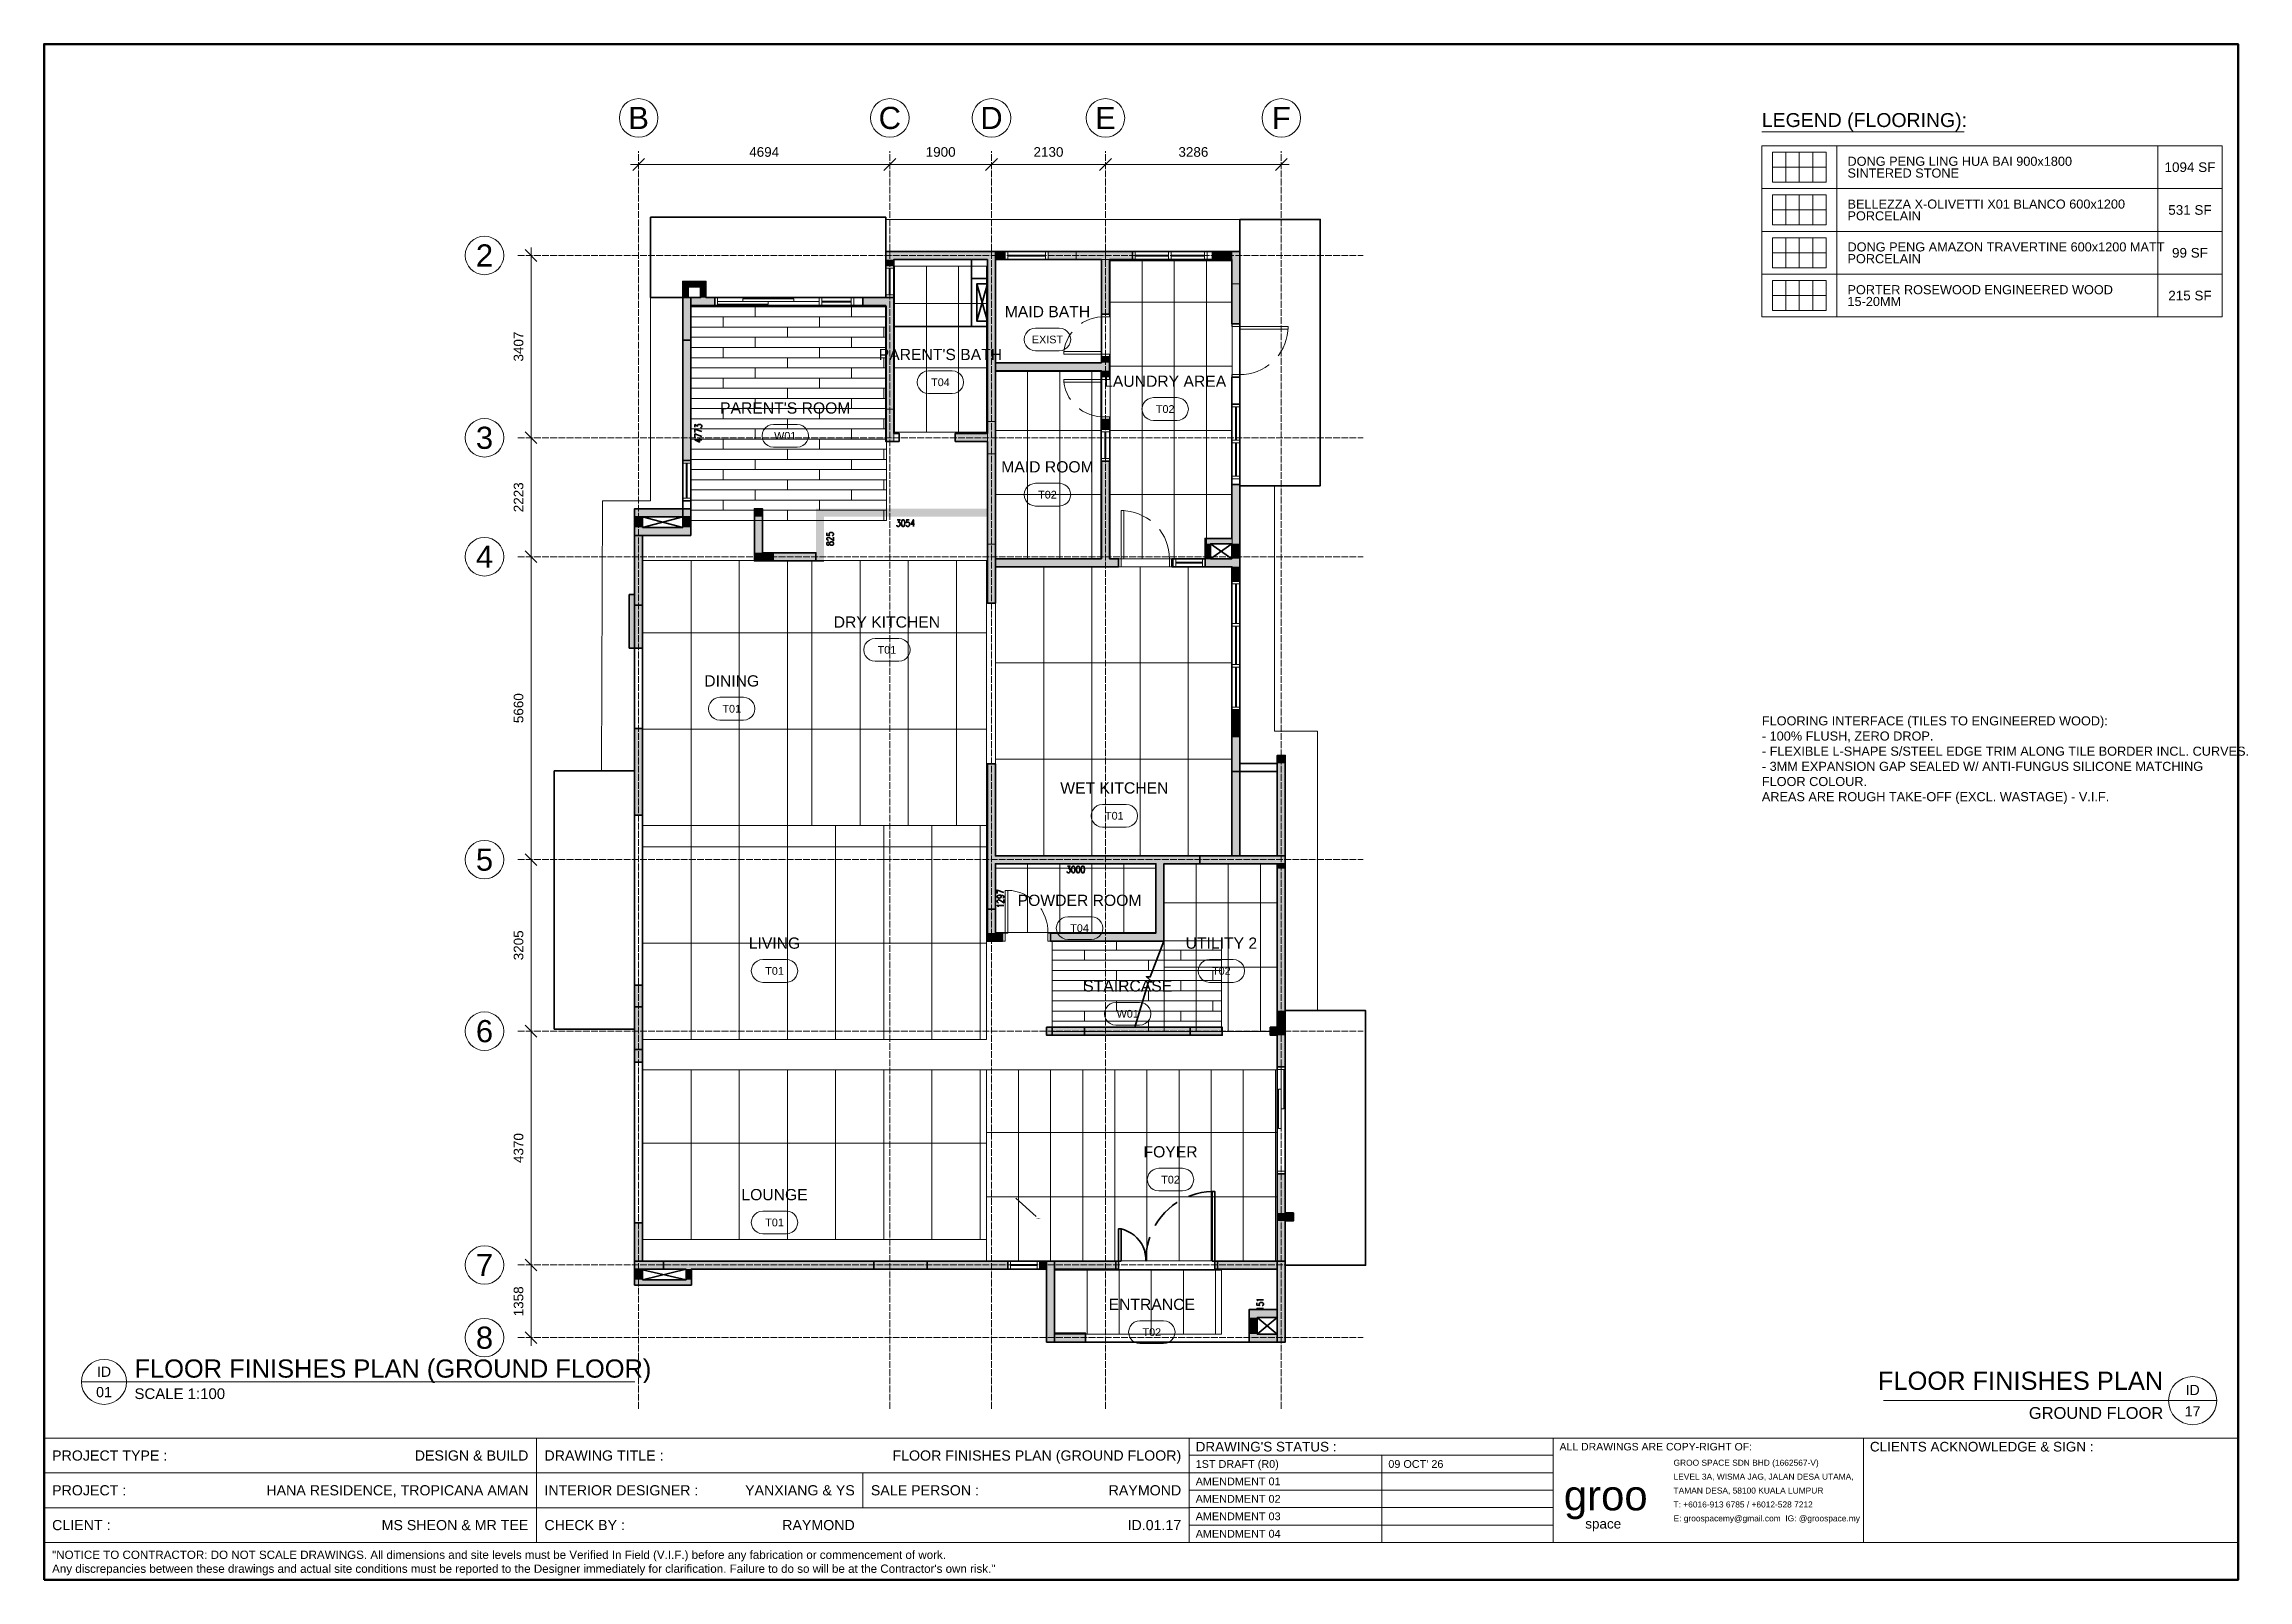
# Model space of a CAD drawing. Header units: millimetres. Extents: x 5 to 417, y 5 to 292.
import ezdxf
from ezdxf.enums import TextEntityAlignment as Align

# ---------------------------------------------------------------- set-up
doc = ezdxf.new("R2010")
doc.units = ezdxf.units.MM
doc.linetypes.add('DASHED', pattern=[1.524, 1.27, -0.254])
for name, color, linetype, lineweight in [('0-SHEET', 7, 'CONTINUOUS', 50), ('0-TITLE', 7, 'CONTINUOUS', 18), ('0-TITLE-TXT', 7, 'CONTINUOUS', 13), ('A-DOOR', 7, 'CONTINUOUS', 18), ('A-GRID', 8, 'DASHED', 13), ('A-GRID-TAG', 7, 'CONTINUOUS', 18), ('A-WALL', 250, 'CONTINUOUS', 35), ('A-WALL-FILL', 250, 'CONTINUOUS', 0), ('A-WALL-NEW', 5, 'CONTINUOUS', 35), ('A-WIND', 7, 'CONTINUOUS', 13), ('I-DIM', 5, 'CONTINUOUS', 13), ('I-FLOR', 8, 'CONTINUOUS', 9), ('I-NOTE', 1, 'CONTINUOUS', 13), ('I-ROOM', 7, 'CONTINUOUS', 13), ('I-TAG', 5, 'CONTINUOUS', 13), ('I-TEXT', 7, 'CONTINUOUS', 13)]:
    doc.layers.add(name, color=color, linetype=linetype, lineweight=lineweight)
doc.styles.get("Standard").update_dxf_attribs({"font": 'arial.ttf'})

msp = doc.modelspace()

# ---------------------------------------------------------------- texts
at = {"layer": '0-TITLE-TXT'}
for s, height, p in [('PROJECT TYPE :', 1.9, (6.5, 28.25)), ('DRAWING TITLE :', 1.9, (98.5, 28.25)), ("DRAWING'S STATUS :", 1.8, (220.2, 29.9)), ('ALL DRAWINGS ARE COPY-RIGHT OF:', 1.4, (288.2, 29.9)), ('CLIENTS ACKNOWLEDGE & SIGN :', 1.8, (346.2, 29.9)), ('1ST DRAFT (R0)', 1.45, (220.2, 26.67)), ("09 OCT' 26", 1.45, (256.2, 26.67)), ('GROO SPACE SDN BHD (1662567-V)', 1.12, (309.5, 26.9)), ('LEVEL 3A, WISMA JAG, JALAN DESA UTAMA,', 1.12, (309.5, 24.3)), ('PROJECT :', 1.9, (6.5, 21.75)), ('INTERIOR DESIGNER :', 1.9, (98.5, 21.75)), ('SALE PERSON :', 1.9, (159.5, 21.75)), ('AMENDMENT 01', 1.45, (220.2, 23.41)), ('AMENDMENT 02', 1.45, (220.2, 20.15)), ('TAMAN DESA, 58100 KUALA LUMPUR', 1.12, (309.5, 21.7)), ('AMENDMENT 03', 1.45, (220.2, 16.89)), ('T: +6016-913 6785 / +6012-528 7212', 1.12, (309.5, 19.1)), ('E: groospacemy@gmail.com  IG: @groospace.my', 1.12, (309.5, 16.5)), ('CLIENT :', 1.9, (6.5, 15.25)), ('CHECK BY :', 1.9, (98.5, 15.25)), ('AMENDMENT 04', 1.45, (220.2, 13.63)), ('"NOTICE TO CONTRACTOR: DO NOT SCALE DRAWINGS. All dimensions and site levels must be Verified In Field (V.I.F.) before any fabrication or commencement of work.', 1.55, (6.5, 9.7)), ('Any discrepancies between these drawings and actual site conditions must be reported to the Designer immediately for clarification. Failure to do so will be at the Contractor\'s own risk."', 1.55, (6.5, 7.1))]:
    msp.add_text(s, height=height, dxfattribs=at).set_placement(p, align=Align.MIDDLE_LEFT)
for s, p in [('DESIGN & BUILD', (95.5, 28.25)), ('FLOOR FINISHES PLAN (GROUND FLOOR)', (217.5, 28.25)), ('HANA RESIDENCE, TROPICANA AMAN', (95.5, 21.75)), ('YANXIANG & YS', (156.5, 21.75)), ('RAYMOND', (217.5, 21.75)), ('MS SHEON & MR TEE', (95.5, 15.25)), ('RAYMOND', (156.5, 15.25)), ('ID.01.17', (217.5, 15.25))]:
    msp.add_text(s, height=1.9, dxfattribs=at).set_placement(p, align=Align.MIDDLE_RIGHT)
for s, height, p in [('groo', 5.6, (289, 18)), ('space', 1.8, (293, 14.6))]:
    msp.add_text(s, height=height, dxfattribs=at).set_placement(p)
at = {"layer": 'A-GRID-TAG'}
for s, p in [('B', (116.1, 278.2)), ('C', (163.04, 278.2)), ('D', (182.04, 278.2)), ('E', (203.34, 278.2)), ('F', (236.2, 278.2)), ('2', (87.3, 252.5)), ('3', (87.3, 218.43)), ('4', (87.3, 196.2)), ('5', (87.3, 139.6)), ('6', (87.3, 107.55)), ('7', (87.3, 63.85)), ('8', (87.3, 50.27))]:
    msp.add_text(s, height=4.14, dxfattribs=at).set_placement(p, align=Align.MIDDLE_CENTER)
at = {"layer": 'I-DIM'}
for s, p in [('4694', (139.57, 270.4)), ('1900', (172.54, 270.4)), ('2130', (192.69, 270.4)), ('3286', (219.77, 270.4))]:
    msp.add_text(s, height=1.8, dxfattribs=at).set_placement(p, align=Align.BOTTOM_CENTER)
for s, p in [('3407', (95.1, 235.47)), ('2223', (95.1, 207.31)), ('5660', (95.1, 167.9)), ('3205', (95.1, 123.58)), ('4370', (95.1, 85.7)), ('1358', (95.1, 57.06))]:
    msp.add_text(s, height=1.8, rotation=90, dxfattribs=at).set_placement(p, align=Align.BOTTOM_CENTER)
at = {"layer": 'I-NOTE', "color": 1}
msp.add_text('LEGEND (FLOORING):', height=2.6, dxfattribs=at).set_placement((326, 276.5))
for s, p in [('SINTERED STONE', (342, 267.9)), ('DONG PENG LING HUA BAI 900x1800', (342, 270.1)), ('BELLEZZA X-OLIVETTI X01 BLANCO 600x1200', (342, 262.1)), ('PORCELAIN', (342, 259.9)), ('DONG PENG AMAZON TRAVERTINE 600x1200 MATT', (342, 254.1)), ('PORCELAIN', (342, 251.9)), ('15-20MM', (342, 243.9)), ('PORTER ROSEWOOD ENGINEERED WOOD', (342, 246.1))]:
    msp.add_text(s, height=1.7, dxfattribs=at).set_placement(p, align=Align.MIDDLE_LEFT)
at = {"layer": 'I-NOTE', "color": 1, "insert": (326, 150), "char_height": 1.7, "width": 86, "attachment_point": 7}
msp.add_mtext('FLOORING INTERFACE (TILES TO ENGINEERED WOOD):\\P- 100% FLUSH, ZERO DROP.\\P- FLEXIBLE L-SHAPE S/STEEL EDGE TRIM ALONG TILE BORDER INCL. CURVES.\\P- 3MM EXPANSION GAP SEALED W/ ANTI-FUNGUS SILICONE MATCHING FLOOR COLOUR.\\PAREAS ARE ROUGH TAKE-OFF (EXCL. WASTAGE) - V.I.F.', dxfattribs=at)
at = {"layer": 'I-ROOM'}
for s, p in [('MAID BATH', (192.5, 242)), ("PARENT'S BATH", (172.5, 234)), ('LAUNDRY AREA', (214.5, 229)), ("PARENT'S ROOM", (143.5, 224)), ('MAID ROOM', (192.5, 213)), ('DRY KITCHEN', (162.5, 184)), ('DINING', (133.5, 173)), ('WET KITCHEN', (205, 153)), ('POWDER ROOM', (198.5, 132)), ('LIVING', (141.5, 124)), ('UTILITY 2', (225, 124)), ('STAIRCASE', (207.5, 116)), ('FOYER', (215.5, 85)), ('LOUNGE', (141.5, 77)), ('ENTRANCE', (212, 56.5))]:
    msp.add_text(s, height=2.1, dxfattribs=at).set_placement(p, align=Align.MIDDLE_CENTER)
at = {"layer": 'I-TAG'}
for s, p in [('EXIST', (192.5, 236.8)), ('T04', (172.5, 228.8)), ('T02', (214.5, 223.8)), ('W01', (143.5, 218.8)), ('T02', (192.5, 207.8)), ('T01', (162.5, 178.8)), ('T01', (133.5, 167.8)), ('T01', (205, 147.8)), ('T04', (198.5, 126.8)), ('T01', (141.5, 118.8)), ('T02', (225, 118.8)), ('W01', (207.5, 110.8)), ('T02', (215.5, 79.8)), ('T01', (141.5, 71.8)), ('T02', (212, 51.3))]:
    msp.add_text(s, height=1.445, dxfattribs=at).set_placement(p, align=Align.MIDDLE_CENTER)
at = {"layer": 'I-TEXT'}
for s, height, p in [('1094 SF', 1.8, (406, 269)), ('531 SF', 1.8, (406, 261)), ('99 SF', 1.8, (406, 253)), ('215 SF', 1.8, (406, 245)), ('ID', 1.9, (16.2, 43.9)), ('ID', 1.9, (406.5, 40.5)), ('01', 1.9, (16.2, 40.1)), ('17', 1.9, (406.5, 36.5))]:
    msp.add_text(s, height=height, dxfattribs=at).set_placement(p, align=Align.MIDDLE_CENTER)
for s, height, p in [('FLOOR FINISHES PLAN (GROUND FLOOR)', 3.4, (21.9, 42.8)), ('SCALE 1:100', 2, (21.9, 38.8))]:
    msp.add_text(s, height=height, dxfattribs=at).set_placement(p)
msp.add_text('FLOOR FINISHES PLAN', height=3.4, dxfattribs=at).set_placement((401, 39.5), align=Align.BOTTOM_RIGHT)
msp.add_text('GROUND FLOOR', height=2.2, dxfattribs=at).set_placement((401, 37.3), align=Align.TOP_RIGHT)

# ---------------------------------------------------------------- hatches: boundary and pattern name
at = {"layer": 'A-WALL-FILL', "true_color": 0x4d4d4d}
h = msp.add_hatch(color=7, dxfattribs=at)
h.dxf.hatch_style = 1
h.paths.add_polyline_path([(182.78, 253.22), (162.28, 253.22), (182.78, 251.72), (182.78, 253.22)])
h = msp.add_hatch(color=7, dxfattribs=at)
h.dxf.hatch_style = 1
h.paths.add_polyline_path([(162.28, 253.22), (182.78, 251.72), (162.28, 251.72), (162.28, 253.22)])
h = msp.add_hatch(color=7, dxfattribs=at)
h.dxf.hatch_style = 1
h.paths.add_polyline_path([(163.78, 251.72), (162.28, 251.72), (163.78, 250.64), (163.78, 251.72)])
h = msp.add_hatch(color=7, dxfattribs=at)
h.dxf.hatch_style = 1
h.paths.add_polyline_path([(162.28, 251.72), (163.78, 250.64), (162.28, 250.64), (162.28, 251.72)])
h = msp.add_hatch(color=7, dxfattribs=at)
h.dxf.hatch_style = 1
h.paths.add_polyline_path([(182.78, 251.72), (181.28, 251.72), (182.78, 239.25), (182.78, 251.72)])
h = msp.add_hatch(color=7, dxfattribs=at)
h.dxf.hatch_style = 1
h.paths.add_polyline_path([(181.28, 251.72), (182.78, 239.25), (181.28, 239.25), (181.28, 251.72)])
h = msp.add_hatch(color=7, dxfattribs=at)
h.dxf.hatch_style = 1
h.paths.add_polyline_path([(184.62, 253.22), (182.78, 253.22), (184.62, 251.72), (184.62, 253.22)])
h = msp.add_hatch(color=7, dxfattribs=at)
h.dxf.hatch_style = 1
h.paths.add_polyline_path([(182.78, 253.22), (184.62, 251.72), (182.78, 251.72), (182.78, 253.22)])
h = msp.add_hatch(color=7, dxfattribs=at)
h.dxf.hatch_style = 1
h.paths.add_polyline_path([(197.88, 253.22), (192.62, 253.22), (197.88, 251.72), (197.88, 253.22)])
h = msp.add_hatch(color=7, dxfattribs=at)
h.dxf.hatch_style = 1
h.paths.add_polyline_path([(192.62, 253.22), (197.88, 251.72), (192.62, 251.72), (192.62, 253.22)])
h = msp.add_hatch(color=7, dxfattribs=at)
h.dxf.hatch_style = 1
h.paths.add_polyline_path([(208.37, 253.22), (197.88, 253.22), (208.37, 251.72), (208.37, 253.22)])
h = msp.add_hatch(color=7, dxfattribs=at)
h.dxf.hatch_style = 1
h.paths.add_polyline_path([(197.88, 253.22), (208.37, 251.72), (197.88, 251.72), (197.88, 253.22)])
h = msp.add_hatch(color=7, dxfattribs=at)
h.dxf.hatch_style = 1
h.paths.add_polyline_path([(204.07, 251.72), (202.57, 251.72), (204.07, 241.54), (204.07, 251.72)])
h = msp.add_hatch(color=7, dxfattribs=at)
h.dxf.hatch_style = 1
h.paths.add_polyline_path([(202.57, 251.72), (204.07, 241.54), (202.57, 241.54), (202.57, 251.72)])
h = msp.add_hatch(color=7, dxfattribs=at)
h.dxf.hatch_style = 1
h.paths.add_polyline_path([(226.97, 253.22), (223.37, 253.22), (226.97, 251.72), (226.97, 253.22)])
h = msp.add_hatch(color=7, dxfattribs=at)
h.dxf.hatch_style = 1
h.paths.add_polyline_path([(223.37, 253.22), (226.97, 251.72), (223.37, 251.72), (223.37, 253.22)])
h = msp.add_hatch(color=7, dxfattribs=at)
h.dxf.hatch_style = 1
h.paths.add_polyline_path([(228.47, 253.22), (226.97, 253.22), (228.47, 247.22), (228.47, 253.22)])
h = msp.add_hatch(color=7, dxfattribs=at)
h.dxf.hatch_style = 1
h.paths.add_polyline_path([(226.97, 253.22), (228.47, 247.22), (226.97, 247.22), (226.97, 253.22)])
h = msp.add_hatch(color=7, dxfattribs=at)
h.dxf.hatch_style = 1
h.paths.add_polyline_path([(128.67, 247.64), (124.35, 247.64), (128.67, 246.64), (128.67, 247.64)])
h = msp.add_hatch(color=7, dxfattribs=at)
h.dxf.hatch_style = 1
h.paths.add_polyline_path([(124.35, 247.64), (128.67, 246.64), (124.35, 246.64), (124.35, 247.64)])
h = msp.add_hatch(color=7, dxfattribs=at)
h.dxf.hatch_style = 1
h.paths.add_polyline_path([(228.47, 247.22), (226.97, 247.22), (228.47, 239.73), (228.47, 247.22)])
h = msp.add_hatch(color=7, dxfattribs=at)
h.dxf.hatch_style = 1
h.paths.add_polyline_path([(226.97, 247.22), (228.47, 239.73), (226.97, 239.73), (226.97, 247.22)])
h = msp.add_hatch(color=7, dxfattribs=at)
h.dxf.hatch_style = 1
h.paths.add_polyline_path([(125.35, 246.64), (124.35, 246.64), (125.35, 244.64), (125.35, 246.64)])
h = msp.add_hatch(color=7, dxfattribs=at)
h.dxf.hatch_style = 1
h.paths.add_polyline_path([(124.35, 246.64), (125.35, 244.64), (124.35, 244.64), (124.35, 246.64)])
h = msp.add_hatch(color=7, dxfattribs=at)
h.dxf.hatch_style = 1
h.paths.add_polyline_path([(130.35, 244.64), (124.35, 244.64), (130.35, 243.14), (130.35, 244.64)])
h = msp.add_hatch(color=7, dxfattribs=at)
h.dxf.hatch_style = 1
h.paths.add_polyline_path([(124.35, 244.64), (130.35, 243.14), (124.35, 243.14), (124.35, 244.64)])
h = msp.add_hatch(color=7, dxfattribs=at)
h.dxf.hatch_style = 1
h.paths.add_polyline_path([(124.35, 244.64), (124.35, 236.65), (125.85, 244.64), (124.35, 244.64)])
h = msp.add_hatch(color=7, dxfattribs=at)
h.dxf.hatch_style = 1
h.paths.add_polyline_path([(124.35, 236.65), (125.85, 244.64), (125.85, 236.65), (124.35, 236.65)])
h = msp.add_hatch(color=7, dxfattribs=at)
h.dxf.hatch_style = 1
h.paths.add_polyline_path([(125.85, 243.14), (124.35, 243.14), (125.85, 214.17), (125.85, 243.14)])
h = msp.add_hatch(color=7, dxfattribs=at)
h.dxf.hatch_style = 1
h.paths.add_polyline_path([(124.35, 243.14), (125.85, 214.17), (124.35, 214.17), (124.35, 243.14)])
h = msp.add_hatch(color=7, dxfattribs=at)
h.dxf.hatch_style = 1
h.paths.add_polyline_path([(128.67, 246.64), (127.67, 246.64), (128.67, 244.64), (128.67, 246.64)])
h = msp.add_hatch(color=7, dxfattribs=at)
h.dxf.hatch_style = 1
h.paths.add_polyline_path([(127.67, 246.64), (128.67, 244.64), (127.67, 244.64), (127.67, 246.64)])
h = msp.add_hatch(color=7, dxfattribs=at)
h.dxf.hatch_style = 1
h.paths.add_polyline_path([(163.78, 244.64), (157.98, 244.64), (163.78, 243.14), (163.78, 244.64)])
h = msp.add_hatch(color=7, dxfattribs=at)
h.dxf.hatch_style = 1
h.paths.add_polyline_path([(157.98, 244.64), (163.78, 243.14), (157.98, 243.14), (157.98, 244.64)])
h = msp.add_hatch(color=7, dxfattribs=at)
h.dxf.hatch_style = 1
h.paths.add_polyline_path([(163.78, 243.14), (162.28, 243.14), (163.78, 223.75), (163.78, 243.14)])
h = msp.add_hatch(color=7, dxfattribs=at)
h.dxf.hatch_style = 1
h.paths.add_polyline_path([(162.28, 243.14), (163.78, 223.75), (162.28, 223.75), (162.28, 243.14)])
h = msp.add_hatch(color=7, dxfattribs=at)
h.dxf.hatch_style = 1
h.paths.add_polyline_path([(182.78, 239.25), (181.28, 239.25), (182.78, 230.95), (182.78, 239.25)])
h = msp.add_hatch(color=7, dxfattribs=at)
h.dxf.hatch_style = 1
h.paths.add_polyline_path([(181.28, 239.25), (182.78, 230.95), (181.28, 230.95), (181.28, 239.25)])
h = msp.add_hatch(color=7, dxfattribs=at)
h.dxf.hatch_style = 1
h.paths.add_polyline_path([(182.78, 230.95), (181.28, 230.95), (182.78, 221.45), (182.78, 230.95)])
h = msp.add_hatch(color=7, dxfattribs=at)
h.dxf.hatch_style = 1
h.paths.add_polyline_path([(181.28, 230.95), (182.78, 221.45), (181.28, 221.45), (181.28, 230.95)])
h = msp.add_hatch(color=7, dxfattribs=at)
h.dxf.hatch_style = 1
h.paths.add_polyline_path([(204.07, 232.45), (182.78, 232.45), (204.07, 230.95), (204.07, 232.45)])
h = msp.add_hatch(color=7, dxfattribs=at)
h.dxf.hatch_style = 1
h.paths.add_polyline_path([(182.78, 232.45), (204.07, 230.95), (182.78, 230.95), (182.78, 232.45)])
h = msp.add_hatch(color=7, dxfattribs=at)
h.dxf.hatch_style = 1
h.paths.add_polyline_path([(204.07, 233.55), (202.57, 233.55), (204.07, 232.45), (204.07, 233.55)])
h = msp.add_hatch(color=7, dxfattribs=at)
h.dxf.hatch_style = 1
h.paths.add_polyline_path([(202.57, 233.55), (204.07, 232.45), (202.57, 232.45), (202.57, 233.55)])
h = msp.add_hatch(color=7, dxfattribs=at)
h.dxf.hatch_style = 1
h.paths.add_polyline_path([(204.07, 230.95), (202.57, 230.95), (204.07, 229.85), (204.07, 230.95)])
h = msp.add_hatch(color=7, dxfattribs=at)
h.dxf.hatch_style = 1
h.paths.add_polyline_path([(202.57, 230.95), (204.07, 229.85), (202.57, 229.85), (202.57, 230.95)])
h = msp.add_hatch(color=7, dxfattribs=at)
h.dxf.hatch_style = 1
h.paths.add_polyline_path([(163.78, 223.75), (162.28, 223.75), (163.78, 217.75), (163.78, 223.75)])
h = msp.add_hatch(color=7, dxfattribs=at)
h.dxf.hatch_style = 1
h.paths.add_polyline_path([(162.28, 223.75), (163.78, 217.75), (162.28, 217.75), (162.28, 223.75)])
h = msp.add_hatch(color=7, dxfattribs=at)
h.dxf.hatch_style = 1
h.paths.add_polyline_path([(181.28, 219.25), (175.28, 219.25), (181.28, 217.75), (181.28, 219.25)])
h = msp.add_hatch(color=7, dxfattribs=at)
h.dxf.hatch_style = 1
h.paths.add_polyline_path([(175.28, 219.25), (181.28, 217.75), (175.28, 217.75), (175.28, 219.25)])
h = msp.add_hatch(color=7, dxfattribs=at)
h.dxf.hatch_style = 1
h.paths.add_polyline_path([(182.78, 221.45), (181.28, 221.45), (182.78, 215.45), (182.78, 221.45)])
h = msp.add_hatch(color=7, dxfattribs=at)
h.dxf.hatch_style = 1
h.paths.add_polyline_path([(181.28, 221.45), (182.78, 215.45), (181.28, 215.45), (181.28, 221.45)])
h = msp.add_hatch(color=7, dxfattribs=at)
h.dxf.hatch_style = 1
h.paths.add_polyline_path([(204.07, 221.85), (202.57, 221.85), (204.07, 220.05), (204.07, 221.85)])
h = msp.add_hatch(color=7, dxfattribs=at)
h.dxf.hatch_style = 1
h.paths.add_polyline_path([(202.57, 221.85), (204.07, 220.05), (202.57, 220.05), (202.57, 221.85)])
h = msp.add_hatch(color=7, dxfattribs=at)
h.dxf.hatch_style = 1
h.paths.add_polyline_path([(182.78, 215.45), (181.28, 215.45), (182.78, 198.53), (182.78, 215.45)])
h = msp.add_hatch(color=7, dxfattribs=at)
h.dxf.hatch_style = 1
h.paths.add_polyline_path([(181.28, 215.45), (182.78, 198.53), (181.28, 198.53), (181.28, 215.45)])
h = msp.add_hatch(color=7, dxfattribs=at)
h.dxf.hatch_style = 1
h.paths.add_polyline_path([(204.07, 214.05), (202.57, 214.05), (204.07, 195.83), (204.07, 214.05)])
h = msp.add_hatch(color=7, dxfattribs=at)
h.dxf.hatch_style = 1
h.paths.add_polyline_path([(202.57, 214.05), (204.07, 195.83), (202.57, 195.83), (202.57, 214.05)])
h = msp.add_hatch(color=7, dxfattribs=at)
h.dxf.hatch_style = 1
h.paths.add_polyline_path([(228.47, 209.73), (226.97, 209.73), (228.47, 199.63), (228.47, 209.73)])
h = msp.add_hatch(color=7, dxfattribs=at)
h.dxf.hatch_style = 1
h.paths.add_polyline_path([(226.97, 209.73), (228.47, 199.63), (226.97, 199.63), (226.97, 209.73)])
h = msp.add_hatch(color=7, dxfattribs=at)
h.dxf.hatch_style = 1
h.paths.add_polyline_path([(125.85, 205.17), (115.35, 205.17), (125.85, 203.67), (125.85, 205.17)])
h = msp.add_hatch(color=7, dxfattribs=at)
h.dxf.hatch_style = 1
h.paths.add_polyline_path([(115.35, 205.17), (125.85, 203.67), (115.35, 203.67), (115.35, 205.17)])
h = msp.add_hatch(color=7, dxfattribs=at)
h.dxf.hatch_style = 1
h.paths.add_polyline_path([(116.85, 203.67), (115.35, 203.67), (116.85, 201.67), (116.85, 203.67)])
h = msp.add_hatch(color=7, dxfattribs=at)
h.dxf.hatch_style = 1
h.paths.add_polyline_path([(115.35, 203.67), (116.85, 201.67), (115.35, 201.67), (115.35, 203.67)])
h = msp.add_hatch(color=7, dxfattribs=at)
h.dxf.hatch_style = 1
h.paths.add_polyline_path([(125.85, 203.67), (124.35, 203.67), (125.85, 201.67), (125.85, 203.67)])
h = msp.add_hatch(color=7, dxfattribs=at)
h.dxf.hatch_style = 1
h.paths.add_polyline_path([(124.35, 203.67), (125.85, 201.67), (124.35, 201.67), (124.35, 203.67)])
h = msp.add_hatch(color=7, dxfattribs=at)
h.dxf.hatch_style = 1
h.paths.add_polyline_path([(125.85, 201.67), (115.35, 201.67), (125.85, 200.17), (125.85, 201.67)])
h = msp.add_hatch(color=7, dxfattribs=at)
h.dxf.hatch_style = 1
h.paths.add_polyline_path([(115.35, 201.67), (125.85, 200.17), (115.35, 200.17), (115.35, 201.67)])
h = msp.add_hatch(color=7, dxfattribs=at)
h.dxf.hatch_style = 1
h.paths.add_polyline_path([(116.85, 200.17), (115.35, 200.17), (116.85, 189.13), (116.85, 200.17)])
h = msp.add_hatch(color=7, dxfattribs=at)
h.dxf.hatch_style = 1
h.paths.add_polyline_path([(115.35, 200.17), (116.85, 189.13), (115.35, 189.13), (115.35, 200.17)])
h = msp.add_hatch(color=7, dxfattribs=at)
h.dxf.hatch_style = 1
h.paths.add_polyline_path([(182.78, 198.53), (181.28, 198.53), (182.78, 187.53), (182.78, 198.53)])
h = msp.add_hatch(color=7, dxfattribs=at)
h.dxf.hatch_style = 1
h.paths.add_polyline_path([(181.28, 198.53), (182.78, 187.53), (181.28, 187.53), (181.28, 198.53)])
h = msp.add_hatch(color=7, dxfattribs=at)
h.dxf.hatch_style = 1
h.paths.add_polyline_path([(228.47, 199.63), (221.97, 199.63), (228.47, 198.63), (228.47, 199.63)])
h = msp.add_hatch(color=7, dxfattribs=at)
h.dxf.hatch_style = 1
h.paths.add_polyline_path([(221.97, 199.63), (228.47, 198.63), (221.97, 198.63), (221.97, 199.63)])
h = msp.add_hatch(color=7, dxfattribs=at)
h.dxf.hatch_style = 1
h.paths.add_polyline_path([(222.97, 198.63), (221.97, 198.63), (222.97, 195.83), (222.97, 198.63)])
h = msp.add_hatch(color=7, dxfattribs=at)
h.dxf.hatch_style = 1
h.paths.add_polyline_path([(221.97, 198.63), (222.97, 195.83), (221.97, 195.83), (221.97, 198.63)])
h = msp.add_hatch(color=7, dxfattribs=at)
h.dxf.hatch_style = 1
h.paths.add_polyline_path([(228.47, 198.63), (226.97, 198.63), (228.47, 195.83), (228.47, 198.63)])
h = msp.add_hatch(color=7, dxfattribs=at)
h.dxf.hatch_style = 1
h.paths.add_polyline_path([(226.97, 198.63), (228.47, 195.83), (226.97, 195.83), (226.97, 198.63)])
h = msp.add_hatch(color=7, dxfattribs=at)
h.dxf.hatch_style = 1
h.paths.add_polyline_path([(141.24, 195.43), (149.24, 195.43), (141.24, 196.93), (141.24, 195.43)])
h = msp.add_hatch(color=7, dxfattribs=at)
h.dxf.hatch_style = 1
h.paths.add_polyline_path([(149.24, 195.43), (141.24, 196.93), (149.24, 196.93), (149.24, 195.43)])
h = msp.add_hatch(color=7, dxfattribs=at)
h.dxf.hatch_style = 1
h.paths.add_polyline_path([(205.79, 195.83), (182.78, 195.83), (205.79, 194.33), (205.79, 195.83)])
h = msp.add_hatch(color=7, dxfattribs=at)
h.dxf.hatch_style = 1
h.paths.add_polyline_path([(182.78, 195.83), (205.79, 194.33), (182.78, 194.33), (182.78, 195.83)])
h = msp.add_hatch(color=7, dxfattribs=at)
h.dxf.hatch_style = 1
h.paths.add_polyline_path([(228.47, 195.83), (221.97, 195.83), (228.47, 194.33), (228.47, 195.83)])
h = msp.add_hatch(color=7, dxfattribs=at)
h.dxf.hatch_style = 1
h.paths.add_polyline_path([(221.97, 195.83), (228.47, 194.33), (221.97, 194.33), (221.97, 195.83)])
h = msp.add_hatch(color=7, dxfattribs=at)
h.dxf.hatch_style = 1
h.paths.add_polyline_path([(228.47, 194.33), (226.97, 194.33), (228.47, 191.63), (228.47, 194.33)])
h = msp.add_hatch(color=7, dxfattribs=at)
h.dxf.hatch_style = 1
h.paths.add_polyline_path([(226.97, 194.33), (228.47, 191.63), (226.97, 191.63), (226.97, 194.33)])
h = msp.add_hatch(color=7, dxfattribs=at)
h.dxf.hatch_style = 1
h.paths.add_polyline_path([(115.35, 189.13), (114.35, 189.13), (115.35, 179.13), (115.35, 189.13)])
h = msp.add_hatch(color=7, dxfattribs=at)
h.dxf.hatch_style = 1
h.paths.add_polyline_path([(114.35, 189.13), (115.35, 179.13), (114.35, 179.13), (114.35, 189.13)])
h = msp.add_hatch(color=7, dxfattribs=at)
h.dxf.hatch_style = 1
h.paths.add_polyline_path([(116.85, 189.13), (115.35, 189.13), (116.85, 179.13), (116.85, 189.13)])
h = msp.add_hatch(color=7, dxfattribs=at)
h.dxf.hatch_style = 1
h.paths.add_polyline_path([(115.35, 189.13), (116.85, 179.13), (115.35, 179.13), (115.35, 189.13)])
h = msp.add_hatch(color=7, dxfattribs=at)
h.dxf.hatch_style = 1
h.paths.add_polyline_path([(116.85, 179.13), (116.85, 187.13), (115.35, 179.13), (116.85, 179.13)])
h = msp.add_hatch(color=7, dxfattribs=at)
h.dxf.hatch_style = 1
h.paths.add_polyline_path([(116.85, 187.13), (115.35, 179.13), (115.35, 187.13), (116.85, 187.13)])
h = msp.add_hatch(color=7, dxfattribs=at)
h.dxf.hatch_style = 1
h.paths.add_polyline_path([(228.47, 167.62), (226.97, 167.62), (228.47, 162.58), (228.47, 167.62)])
h = msp.add_hatch(color=7, dxfattribs=at)
h.dxf.hatch_style = 1
h.paths.add_polyline_path([(226.97, 167.62), (228.47, 162.58), (226.97, 162.58), (226.97, 167.62)])
h = msp.add_hatch(color=7, dxfattribs=at)
h.dxf.hatch_style = 1
h.paths.add_polyline_path([(116.85, 164.12), (115.35, 164.12), (116.85, 147.92), (116.85, 164.12)])
h = msp.add_hatch(color=7, dxfattribs=at)
h.dxf.hatch_style = 1
h.paths.add_polyline_path([(115.35, 164.12), (116.85, 147.92), (115.35, 147.92), (115.35, 164.12)])
h = msp.add_hatch(color=7, dxfattribs=at)
h.dxf.hatch_style = 1
h.paths.add_polyline_path([(228.47, 162.58), (226.97, 162.58), (228.47, 156.08), (228.47, 162.58)])
h = msp.add_hatch(color=7, dxfattribs=at)
h.dxf.hatch_style = 1
h.paths.add_polyline_path([(226.97, 162.58), (228.47, 156.08), (226.97, 156.08), (226.97, 162.58)])
h = msp.add_hatch(color=7, dxfattribs=at)
h.dxf.hatch_style = 1
h.paths.add_polyline_path([(182.78, 157.52), (181.28, 157.52), (182.78, 151.82), (182.78, 157.52)])
h = msp.add_hatch(color=7, dxfattribs=at)
h.dxf.hatch_style = 1
h.paths.add_polyline_path([(181.28, 157.52), (182.78, 151.82), (181.28, 151.82), (181.28, 157.52)])
h = msp.add_hatch(color=7, dxfattribs=at)
h.dxf.hatch_style = 1
h.paths.add_polyline_path([(236.95, 159.08), (235.45, 159.08), (236.95, 157.58), (236.95, 159.08)])
h = msp.add_hatch(color=7, dxfattribs=at)
h.dxf.hatch_style = 1
h.paths.add_polyline_path([(235.45, 159.08), (236.95, 157.58), (235.45, 157.58), (235.45, 159.08)])
h = msp.add_hatch(color=7, dxfattribs=at)
h.dxf.hatch_style = 1
h.paths.add_polyline_path([(236.95, 157.58), (235.45, 157.58), (236.95, 140.32), (236.95, 157.58)])
h = msp.add_hatch(color=7, dxfattribs=at)
h.dxf.hatch_style = 1
h.paths.add_polyline_path([(235.45, 157.58), (236.95, 140.32), (235.45, 140.32), (235.45, 157.58)])
h = msp.add_hatch(color=7, dxfattribs=at)
h.dxf.hatch_style = 1
h.paths.add_polyline_path([(228.47, 156.08), (226.97, 156.08), (228.47, 140.32), (228.47, 156.08)])
h = msp.add_hatch(color=7, dxfattribs=at)
h.dxf.hatch_style = 1
h.paths.add_polyline_path([(226.97, 156.08), (228.47, 140.32), (226.97, 140.32), (226.97, 156.08)])
h = msp.add_hatch(color=7, dxfattribs=at)
h.dxf.hatch_style = 1
h.paths.add_polyline_path([(182.78, 151.82), (181.28, 151.82), (182.78, 140.3), (182.78, 151.82)])
h = msp.add_hatch(color=7, dxfattribs=at)
h.dxf.hatch_style = 1
h.paths.add_polyline_path([(181.28, 151.82), (182.78, 140.3), (181.28, 140.3), (181.28, 151.82)])
h = msp.add_hatch(color=7, dxfattribs=at)
h.dxf.hatch_style = 1
h.paths.add_polyline_path([(236.95, 140.3), (181.28, 140.3), (236.95, 138.82), (236.95, 140.3)])
h = msp.add_hatch(color=7, dxfattribs=at)
h.dxf.hatch_style = 1
h.paths.add_polyline_path([(181.28, 140.3), (236.95, 138.82), (181.28, 138.82), (181.28, 140.3)])
h = msp.add_hatch(color=7, dxfattribs=at)
h.dxf.hatch_style = 1
h.paths.add_polyline_path([(236.95, 140.32), (220.95, 140.32), (236.95, 138.82), (236.95, 140.32)])
h = msp.add_hatch(color=7, dxfattribs=at)
h.dxf.hatch_style = 1
h.paths.add_polyline_path([(220.95, 140.32), (236.95, 138.82), (220.95, 138.82), (220.95, 140.32)])
h = msp.add_hatch(color=7, dxfattribs=at)
h.dxf.hatch_style = 1
h.paths.add_polyline_path([(236.95, 140.32), (226.97, 140.32), (236.95, 140.3), (236.95, 140.32)])
h = msp.add_hatch(color=7, dxfattribs=at)
h.dxf.hatch_style = 1
h.paths.add_polyline_path([(226.97, 140.32), (236.95, 140.3), (226.97, 140.3), (226.97, 140.32)])
h = msp.add_hatch(color=7, dxfattribs=at)
h.dxf.hatch_style = 1
h.paths.add_polyline_path([(182.78, 138.82), (181.28, 138.82), (182.78, 125.86), (182.78, 138.82)])
h = msp.add_hatch(color=7, dxfattribs=at)
h.dxf.hatch_style = 1
h.paths.add_polyline_path([(181.28, 138.82), (182.78, 125.86), (181.28, 125.86), (181.28, 138.82)])
h = msp.add_hatch(color=7, dxfattribs=at)
h.dxf.hatch_style = 1
h.paths.add_polyline_path([(214.27, 138.82), (212.77, 138.82), (214.27, 125.86), (214.27, 138.82)])
h = msp.add_hatch(color=7, dxfattribs=at)
h.dxf.hatch_style = 1
h.paths.add_polyline_path([(212.77, 138.82), (214.27, 125.86), (212.77, 125.86), (212.77, 138.82)])
h = msp.add_hatch(color=7, dxfattribs=at)
h.dxf.hatch_style = 1
h.paths.add_polyline_path([(236.95, 138.82), (235.45, 138.82), (236.95, 138.06), (236.95, 138.82)])
h = msp.add_hatch(color=7, dxfattribs=at)
h.dxf.hatch_style = 1
h.paths.add_polyline_path([(235.45, 138.82), (236.95, 138.06), (235.45, 138.06), (235.45, 138.82)])
h = msp.add_hatch(color=7, dxfattribs=at)
h.dxf.hatch_style = 1
h.paths.add_polyline_path([(236.95, 138.06), (235.45, 138.06), (236.95, 111.39), (236.95, 138.06)])
h = msp.add_hatch(color=7, dxfattribs=at)
h.dxf.hatch_style = 1
h.paths.add_polyline_path([(235.45, 138.06), (236.95, 111.39), (235.45, 111.39), (235.45, 138.06)])
h = msp.add_hatch(color=7, dxfattribs=at)
h.dxf.hatch_style = 1
h.paths.add_polyline_path([(181.28, 124.36), (182.78, 124.36), (181.28, 130.36), (181.28, 124.36)])
h = msp.add_hatch(color=7, dxfattribs=at)
h.dxf.hatch_style = 1
h.paths.add_polyline_path([(182.78, 124.36), (181.28, 130.36), (182.78, 130.36), (182.78, 124.36)])
h = msp.add_hatch(color=7, dxfattribs=at)
h.dxf.hatch_style = 1
h.paths.add_polyline_path([(184.08, 125.86), (181.28, 125.86), (184.08, 124.36), (184.08, 125.86)])
h = msp.add_hatch(color=7, dxfattribs=at)
h.dxf.hatch_style = 1
h.paths.add_polyline_path([(181.28, 125.86), (184.08, 124.36), (181.28, 124.36), (181.28, 125.86)])
h = msp.add_hatch(color=7, dxfattribs=at)
h.dxf.hatch_style = 1
h.paths.add_polyline_path([(214.27, 125.86), (193.08, 125.86), (214.27, 124.36), (214.27, 125.86)])
h = msp.add_hatch(color=7, dxfattribs=at)
h.dxf.hatch_style = 1
h.paths.add_polyline_path([(193.08, 125.86), (214.27, 124.36), (193.08, 124.36), (193.08, 125.86)])
h = msp.add_hatch(color=7, dxfattribs=at)
h.dxf.hatch_style = 1
h.paths.add_polyline_path([(116.85, 116.13), (115.35, 116.13), (116.85, 107.89), (116.85, 116.13)])
h = msp.add_hatch(color=7, dxfattribs=at)
h.dxf.hatch_style = 1
h.paths.add_polyline_path([(115.35, 116.13), (116.85, 107.89), (115.35, 107.89), (115.35, 116.13)])
h = msp.add_hatch(color=7, dxfattribs=at)
h.dxf.hatch_style = 1
h.paths.add_polyline_path([(116.85, 104.09), (116.85, 112.09), (115.35, 104.09), (116.85, 104.09)])
h = msp.add_hatch(color=7, dxfattribs=at)
h.dxf.hatch_style = 1
h.paths.add_polyline_path([(116.85, 112.09), (115.35, 104.09), (115.35, 112.09), (116.85, 112.09)])
h = msp.add_hatch(color=7, dxfattribs=at)
h.dxf.hatch_style = 1
h.paths.add_polyline_path([(236.95, 111.39), (235.45, 111.39), (236.95, 108.29), (236.95, 111.39)])
h = msp.add_hatch(color=7, dxfattribs=at)
h.dxf.hatch_style = 1
h.paths.add_polyline_path([(235.45, 111.39), (236.95, 108.29), (235.45, 108.29), (235.45, 111.39)])
h = msp.add_hatch(color=7, dxfattribs=at)
h.dxf.hatch_style = 1
h.paths.add_polyline_path([(116.85, 107.89), (115.35, 107.89), (116.85, 101.73), (116.85, 107.89)])
h = msp.add_hatch(color=7, dxfattribs=at)
h.dxf.hatch_style = 1
h.paths.add_polyline_path([(115.35, 107.89), (116.85, 101.73), (115.35, 101.73), (115.35, 107.89)])
h = msp.add_hatch(color=7, dxfattribs=at)
h.dxf.hatch_style = 1
h.paths.add_polyline_path([(225.15, 108.29), (192.34, 108.29), (225.15, 106.79), (225.15, 108.29)])
h = msp.add_hatch(color=7, dxfattribs=at)
h.dxf.hatch_style = 1
h.paths.add_polyline_path([(192.34, 108.29), (225.15, 106.79), (192.34, 106.79), (192.34, 108.29)])
h = msp.add_hatch(color=7, dxfattribs=at)
h.dxf.hatch_style = 1
h.paths.add_polyline_path([(199.4, 106.79), (199.4, 108.29), (193.4, 106.79), (199.4, 106.79)])
h = msp.add_hatch(color=7, dxfattribs=at)
h.dxf.hatch_style = 1
h.paths.add_polyline_path([(199.4, 108.29), (193.4, 106.79), (193.4, 108.29), (199.4, 108.29)])
h = msp.add_hatch(color=7, dxfattribs=at)
h.dxf.hatch_style = 1
h.paths.add_polyline_path([(225.15, 106.79), (225.15, 108.29), (219.15, 106.79), (225.15, 106.79)])
h = msp.add_hatch(color=7, dxfattribs=at)
h.dxf.hatch_style = 1
h.paths.add_polyline_path([(225.15, 108.29), (219.15, 106.79), (219.15, 108.29), (225.15, 108.29)])
h = msp.add_hatch(color=7, dxfattribs=at)
h.dxf.hatch_style = 1
h.paths.add_polyline_path([(236.95, 108.29), (234.15, 108.29), (236.95, 106.79), (236.95, 108.29)])
h = msp.add_hatch(color=7, dxfattribs=at)
h.dxf.hatch_style = 1
h.paths.add_polyline_path([(234.15, 108.29), (236.95, 106.79), (234.15, 106.79), (234.15, 108.29)])
h = msp.add_hatch(color=7, dxfattribs=at)
h.dxf.hatch_style = 1
h.paths.add_polyline_path([(236.95, 106.79), (235.45, 106.79), (236.95, 100.89), (236.95, 106.79)])
h = msp.add_hatch(color=7, dxfattribs=at)
h.dxf.hatch_style = 1
h.paths.add_polyline_path([(235.45, 106.79), (236.95, 100.89), (235.45, 100.89), (235.45, 106.79)])
h = msp.add_hatch(color=7, dxfattribs=at)
h.dxf.hatch_style = 1
h.paths.add_polyline_path([(236.95, 80.89), (235.45, 80.89), (236.95, 73.59), (236.95, 80.89)])
h = msp.add_hatch(color=7, dxfattribs=at)
h.dxf.hatch_style = 1
h.paths.add_polyline_path([(235.45, 80.89), (236.95, 73.59), (235.45, 73.59), (235.45, 80.89)])
h = msp.add_hatch(color=7, dxfattribs=at)
h.dxf.hatch_style = 1
h.paths.add_polyline_path([(116.85, 71.73), (115.35, 71.73), (116.85, 64.59), (116.85, 71.73)])
h = msp.add_hatch(color=7, dxfattribs=at)
h.dxf.hatch_style = 1
h.paths.add_polyline_path([(115.35, 71.73), (116.85, 64.59), (115.35, 64.59), (115.35, 71.73)])
h = msp.add_hatch(color=7, dxfattribs=at)
h.dxf.hatch_style = 1
h.paths.add_polyline_path([(190.44, 72.59), (190.44, 72.51), (191.14, 72.61), (190.44, 72.59)])
h = msp.add_hatch(color=7, dxfattribs=at)
h.dxf.hatch_style = 1
h.paths.add_polyline_path([(190.44, 72.51), (191.14, 72.61), (191.14, 72.55), (190.44, 72.51)])
h = msp.add_hatch(color=7, dxfattribs=at)
h.dxf.hatch_style = 1
h.paths.add_polyline_path([(238.45, 73.59), (235.45, 73.59), (238.45, 72.09), (238.45, 73.59)])
h = msp.add_hatch(color=7, dxfattribs=at)
h.dxf.hatch_style = 1
h.paths.add_polyline_path([(235.45, 73.59), (238.45, 72.09), (235.45, 72.09), (235.45, 73.59)])
h = msp.add_hatch(color=7, dxfattribs=at)
h.dxf.hatch_style = 1
h.paths.add_polyline_path([(236.95, 72.09), (235.45, 72.09), (236.95, 64.59), (236.95, 72.09)])
h = msp.add_hatch(color=7, dxfattribs=at)
h.dxf.hatch_style = 1
h.paths.add_polyline_path([(235.45, 72.09), (236.95, 64.59), (235.45, 64.59), (235.45, 72.09)])
h = msp.add_hatch(color=7, dxfattribs=at)
h.dxf.hatch_style = 1
h.paths.add_polyline_path([(120.75, 64.59), (115.35, 64.59), (120.75, 63.09), (120.75, 64.59)])
h = msp.add_hatch(color=7, dxfattribs=at)
h.dxf.hatch_style = 1
h.paths.add_polyline_path([(115.35, 64.59), (120.75, 63.09), (115.35, 63.09), (115.35, 64.59)])
h = msp.add_hatch(color=7, dxfattribs=at)
h.dxf.hatch_style = 1
h.paths.add_polyline_path([(116.85, 63.09), (115.35, 63.09), (116.85, 61.09), (116.85, 63.09)])
h = msp.add_hatch(color=7, dxfattribs=at)
h.dxf.hatch_style = 1
h.paths.add_polyline_path([(115.35, 63.09), (116.85, 61.09), (115.35, 61.09), (115.35, 63.09)])
h = msp.add_hatch(color=7, dxfattribs=at)
h.dxf.hatch_style = 1
h.paths.add_polyline_path([(185.1, 64.59), (120.75, 64.59), (185.1, 63.09), (185.1, 64.59)])
h = msp.add_hatch(color=7, dxfattribs=at)
h.dxf.hatch_style = 1
h.paths.add_polyline_path([(120.75, 64.59), (185.1, 63.09), (120.75, 63.09), (120.75, 64.59)])
h = msp.add_hatch(color=7, dxfattribs=at)
h.dxf.hatch_style = 1
h.paths.add_polyline_path([(125.97, 63.09), (124.97, 63.09), (125.97, 61.09), (125.97, 63.09)])
h = msp.add_hatch(color=7, dxfattribs=at)
h.dxf.hatch_style = 1
h.paths.add_polyline_path([(124.97, 63.09), (125.97, 61.09), (124.97, 61.09), (124.97, 63.09)])
h = msp.add_hatch(color=7, dxfattribs=at)
h.dxf.hatch_style = 1
h.paths.add_polyline_path([(170.04, 64.59), (160.04, 64.59), (170.04, 63.09), (170.04, 64.59)])
h = msp.add_hatch(color=7, dxfattribs=at)
h.dxf.hatch_style = 1
h.paths.add_polyline_path([(160.04, 64.59), (170.04, 63.09), (160.04, 63.09), (160.04, 64.59)])
h = msp.add_hatch(color=7, dxfattribs=at)
h.dxf.hatch_style = 1
h.paths.add_polyline_path([(192.34, 64.59), (191.1, 64.59), (192.34, 63.09), (192.34, 64.59)])
h = msp.add_hatch(color=7, dxfattribs=at)
h.dxf.hatch_style = 1
h.paths.add_polyline_path([(191.1, 64.59), (192.34, 63.09), (191.1, 63.09), (191.1, 64.59)])
h = msp.add_hatch(color=7, dxfattribs=at)
h.dxf.hatch_style = 1
h.paths.add_polyline_path([(193.84, 64.59), (192.34, 64.59), (193.84, 49.44), (193.84, 64.59)])
h = msp.add_hatch(color=7, dxfattribs=at)
h.dxf.hatch_style = 1
h.paths.add_polyline_path([(192.34, 64.59), (193.84, 49.44), (192.34, 49.44), (192.34, 64.59)])
h = msp.add_hatch(color=7, dxfattribs=at)
h.dxf.hatch_style = 1
h.paths.add_polyline_path([(205.25, 64.59), (193.84, 64.59), (205.25, 63.09), (205.25, 64.59)])
h = msp.add_hatch(color=7, dxfattribs=at)
h.dxf.hatch_style = 1
h.paths.add_polyline_path([(193.84, 64.59), (205.25, 63.09), (193.84, 63.09), (193.84, 64.59)])
h = msp.add_hatch(color=7, dxfattribs=at)
h.dxf.hatch_style = 1
h.paths.add_polyline_path([(235.45, 64.59), (224.25, 64.59), (235.45, 63.09), (235.45, 64.59)])
h = msp.add_hatch(color=7, dxfattribs=at)
h.dxf.hatch_style = 1
h.paths.add_polyline_path([(224.25, 64.59), (235.45, 63.09), (224.25, 63.09), (224.25, 64.59)])
h = msp.add_hatch(color=7, dxfattribs=at)
h.dxf.hatch_style = 1
h.paths.add_polyline_path([(236.95, 64.59), (235.45, 64.59), (236.95, 49.44), (236.95, 64.59)])
h = msp.add_hatch(color=7, dxfattribs=at)
h.dxf.hatch_style = 1
h.paths.add_polyline_path([(235.45, 64.59), (236.95, 49.44), (235.45, 49.44), (235.45, 64.59)])
h = msp.add_hatch(color=7, dxfattribs=at)
h.dxf.hatch_style = 1
h.paths.add_polyline_path([(125.97, 61.09), (115.35, 61.09), (125.97, 60.09), (125.97, 61.09)])
h = msp.add_hatch(color=7, dxfattribs=at)
h.dxf.hatch_style = 1
h.paths.add_polyline_path([(115.35, 61.09), (125.97, 60.09), (115.35, 60.09), (115.35, 61.09)])
h = msp.add_hatch(color=7, dxfattribs=at)
h.dxf.hatch_style = 1
h.paths.add_polyline_path([(235.45, 55.53), (230.19, 55.53), (235.45, 54.03), (235.45, 55.53)])
h = msp.add_hatch(color=7, dxfattribs=at)
h.dxf.hatch_style = 1
h.paths.add_polyline_path([(230.19, 55.53), (235.45, 54.03), (230.19, 54.03), (230.19, 55.53)])
h = msp.add_hatch(color=7, dxfattribs=at)
h.dxf.hatch_style = 1
h.paths.add_polyline_path([(231.69, 54.03), (230.19, 54.03), (231.69, 50.94), (231.69, 54.03)])
h = msp.add_hatch(color=7, dxfattribs=at)
h.dxf.hatch_style = 1
h.paths.add_polyline_path([(230.19, 54.03), (231.69, 50.94), (230.19, 50.94), (230.19, 54.03)])
h = msp.add_hatch(color=7, dxfattribs=at)
h.dxf.hatch_style = 1
h.paths.add_polyline_path([(199.64, 51.1), (193.84, 51.1), (199.64, 49.44), (199.64, 51.1)])
h = msp.add_hatch(color=7, dxfattribs=at)
h.dxf.hatch_style = 1
h.paths.add_polyline_path([(193.84, 51.1), (199.64, 49.44), (193.84, 49.44), (193.84, 51.1)])
h = msp.add_hatch(color=7, dxfattribs=at)
h.dxf.hatch_style = 1
h.paths.add_polyline_path([(235.45, 50.94), (230.19, 50.94), (235.45, 49.44), (235.45, 50.94)])
h = msp.add_hatch(color=7, dxfattribs=at)
h.dxf.hatch_style = 1
h.paths.add_polyline_path([(230.19, 50.94), (235.45, 49.44), (230.19, 49.44), (230.19, 50.94)])
at = {"layer": 'A-WALL-NEW', "true_color": 0x4554a5}
h = msp.add_hatch(color=7, dxfattribs=at)
h.dxf.hatch_style = 1
h.paths.add_polyline_path([(139.24, 205.17), (137.74, 205.17), (139.24, 203.67), (139.24, 205.17)])
h = msp.add_hatch(color=7, dxfattribs=at)
h.dxf.hatch_style = 1
h.paths.add_polyline_path([(137.74, 205.17), (139.24, 203.67), (137.74, 203.67), (137.74, 205.17)])
h = msp.add_hatch(color=7, dxfattribs=at)
h.dxf.hatch_style = 1
h.paths.add_polyline_path([(139.24, 203.67), (137.74, 203.67), (139.24, 196.93), (139.24, 203.67)])
h = msp.add_hatch(color=7, dxfattribs=at)
h.dxf.hatch_style = 1
h.paths.add_polyline_path([(137.74, 203.67), (139.24, 196.93), (137.74, 196.93), (137.74, 203.67)])
h = msp.add_hatch(color=7, dxfattribs=at)
h.dxf.hatch_style = 1
h.paths.add_polyline_path([(181.28, 205.17), (149.24, 205.17), (181.28, 203.67), (181.28, 205.17)])
h = msp.add_hatch(color=7, dxfattribs=at)
h.dxf.hatch_style = 1
h.paths.add_polyline_path([(149.24, 205.17), (181.28, 203.67), (149.24, 203.67), (149.24, 205.17)])
h = msp.add_hatch(color=7, dxfattribs=at)
h.dxf.hatch_style = 1
h.paths.add_polyline_path([(150.74, 203.67), (149.24, 203.67), (150.74, 195.43), (150.74, 203.67)])
h = msp.add_hatch(color=7, dxfattribs=at)
h.dxf.hatch_style = 1
h.paths.add_polyline_path([(149.24, 203.67), (150.74, 195.43), (149.24, 195.43), (149.24, 203.67)])
h = msp.add_hatch(color=7, dxfattribs=at)
h.dxf.hatch_style = 1
h.paths.add_polyline_path([(141.24, 196.93), (137.74, 196.93), (141.24, 195.43), (141.24, 196.93)])
h = msp.add_hatch(color=7, dxfattribs=at)
h.dxf.hatch_style = 1
h.paths.add_polyline_path([(137.74, 196.93), (141.24, 195.43), (137.74, 195.43), (137.74, 196.93)])

# ---------------------------------------------------------------- linework, layer by layer
at = {"layer": '0-SHEET'}
msp.add_lwpolyline([(5, 5), (415, 5), (415, 292), (5, 292)], close=True, dxfattribs=at)
at = {"layer": '0-TITLE'}
for p, q in [((5, 31.5), (415, 31.5)), ((97, 12), (97, 31.5)), ((219, 12), (219, 31.5)), ((287, 12), (287, 31.5)), ((345, 12), (345, 31.5)), ((5, 25), (219, 25)), ((158, 18.5), (158, 25)), ((219, 28.3), (287, 28.3)), ((219, 25.04), (287, 25.04)), ((255, 12), (255, 28.3)), ((219, 21.78), (287, 21.78)), ((5, 18.5), (219, 18.5)), ((219, 18.52), (287, 18.52)), ((219, 15.26), (287, 15.26)), ((5, 12), (415, 12))]:
    msp.add_line(p, q, dxfattribs=at)
at = {"layer": 'A-DOOR'}
for points in [[(184.62, 253.22), (192.62, 253.22), (192.62, 251.72), (184.62, 251.72), (184.62, 253.22)], [(185.12, 253.22), (184.62, 253.22), (184.62, 251.72), (185.12, 251.72), (185.12, 253.22)], [(192.12, 252.56), (185.12, 252.56)], [(192.12, 252.36), (185.12, 252.36)], [(192.62, 253.22), (192.12, 253.22), (192.12, 251.72), (192.62, 251.72), (192.62, 253.22)], [(208.37, 253.22), (222.37, 253.22), (222.37, 251.72), (208.37, 251.72), (208.37, 253.22)], [(208.87, 253.22), (208.37, 253.22), (208.37, 251.72), (208.87, 251.72), (208.87, 253.22)], [(215.11, 252.56), (208.87, 252.56)], [(215.11, 252.36), (208.87, 252.36)], [(215.61, 253.22), (215.11, 253.22), (215.11, 251.72), (215.61, 251.72), (215.61, 253.22)], [(221.87, 252.56), (215.61, 252.56)], [(221.87, 252.36), (215.61, 252.36)], [(222.37, 253.22), (221.87, 253.22), (221.87, 251.72), (222.37, 251.72), (222.37, 253.22)], [(162.28, 244.64), (162.28, 250.64), (163.78, 250.64), (163.78, 244.64), (162.28, 244.64)], [(162.28, 250.64), (162.28, 250.14), (163.78, 250.14), (163.78, 250.64), (162.28, 250.64)], [(162.92, 250.14), (162.92, 245.14)], [(163.12, 250.14), (163.12, 245.14)], [(130.35, 244.64), (130.35, 243.14), (156.34, 243.14), (156.34, 244.64), (130.35, 244.64)], [(130.85, 244.64), (130.35, 244.64), (130.35, 243.14), (130.85, 243.14), (130.85, 244.64)], [(149.84, 243.88), (130.85, 243.88)], [(140.34, 243.88), (140.34, 243.38), (130.85, 243.38), (130.85, 243.88), (140.34, 243.88)], [(145.08, 244.38), (145.08, 243.88), (135.59, 243.88), (135.59, 244.38), (145.08, 244.38)], [(150.34, 244.64), (149.84, 244.64), (149.84, 243.14), (150.34, 243.14), (150.34, 244.64)], [(150.34, 243.98), (155.84, 243.98)], [(150.34, 243.78), (155.84, 243.78)], [(156.34, 244.64), (155.84, 244.64), (155.84, 243.14), (156.34, 243.14), (156.34, 244.64)], [(162.28, 245.14), (162.28, 244.64), (163.78, 244.64), (163.78, 245.14), (162.28, 245.14)], [(202.57, 241.05), (201.83, 240.97), (201.11, 240.81), (200.39, 240.59), (199.72, 240.31), (199.08, 239.95), (198.84, 239.79)], [(204.07, 241.05), (204.07, 241.54), (202.57, 241.54), (202.57, 241.05), (204.07, 241.05)], [(226.97, 239.73), (226.97, 239.23), (228.47, 239.23), (228.47, 239.73), (226.97, 239.73)], [(228.47, 239.23), (228.47, 238.73), (237.47, 238.73), (237.47, 239.23), (228.47, 239.23)], [(235.61, 233.77), (235.65, 233.81), (236.11, 234.49), (236.53, 235.21), (236.85, 235.97), (237.13, 236.77), (237.31, 237.57), (237.43, 238.39), (237.47, 239.23)], [(197.1, 238.17), (196.92, 237.95), (196.52, 237.33), (196.18, 236.67), (195.9, 235.99), (195.7, 235.27), (195.58, 234.55)], [(202.57, 234.05), (202.57, 234.55), (195.58, 234.55), (195.58, 234.05), (202.57, 234.05)], [(204.07, 233.55), (204.07, 234.05), (202.57, 234.05), (202.57, 233.55), (204.07, 233.55)], [(228.47, 230.23), (229.29, 230.27), (230.11, 230.37), (230.93, 230.57), (231.71, 230.83), (232.47, 231.17), (233.21, 231.57), (233.89, 232.05), (233.93, 232.07)], [(202.57, 229.35), (202.57, 228.85), (195.58, 228.85), (195.58, 229.35), (202.57, 229.35)], [(196.8, 225.61), (196.52, 226.05), (196.18, 226.71), (195.9, 227.41), (195.7, 228.11), (195.58, 228.85)], [(204.07, 229.85), (204.07, 229.35), (202.57, 229.35), (202.57, 229.85), (204.07, 229.85)], [(226.97, 230.23), (226.97, 229.73), (228.47, 229.73), (228.47, 230.23), (226.97, 230.23)], [(202.57, 222.35), (201.83, 222.41), (201.11, 222.57), (200.39, 222.79), (199.72, 223.07), (199.08, 223.43), (198.46, 223.85), (198.44, 223.87)], [(228.47, 224.73), (228.47, 210.73), (226.97, 210.73), (226.97, 224.73), (228.47, 224.73)], [(228.47, 224.23), (228.47, 224.73), (226.97, 224.73), (226.97, 224.23), (228.47, 224.23)], [(227.61, 217.97), (227.61, 224.23)], [(227.81, 217.97), (227.81, 224.23)], [(204.07, 222.35), (204.07, 221.85), (202.57, 221.85), (202.57, 222.35), (204.07, 222.35)], [(202.57, 214.05), (202.57, 220.05), (204.07, 220.05), (204.07, 214.05), (202.57, 214.05)], [(202.57, 220.05), (202.57, 219.55), (204.07, 219.55), (204.07, 220.05), (202.57, 220.05)], [(203.21, 219.55), (203.21, 214.55)], [(203.41, 219.55), (203.41, 214.55)], [(124.35, 206.67), (124.35, 214.17), (125.85, 214.17), (125.85, 206.67), (124.35, 206.67)], [(124.35, 214.17), (124.35, 213.67), (125.85, 213.67), (125.85, 214.17), (124.35, 214.17)], [(202.57, 214.55), (202.57, 214.05), (204.07, 214.05), (204.07, 214.55), (202.57, 214.55)], [(228.47, 217.47), (228.47, 217.97), (226.97, 217.97), (226.97, 217.47), (228.47, 217.47)], [(227.61, 211.23), (227.61, 217.47)], [(227.81, 211.23), (227.81, 217.47)], [(124.99, 213.67), (124.99, 207.17)], [(125.19, 213.67), (125.19, 207.17)], [(228.47, 210.73), (228.47, 211.23), (226.97, 211.23), (226.97, 210.73), (228.47, 210.73)], [(124.35, 207.17), (124.35, 206.67), (125.85, 206.67), (125.85, 207.17), (124.35, 207.17)], [(206.29, 195.83), (206.79, 195.83), (206.79, 204.83), (206.29, 204.83), (206.29, 195.83)], [(211.75, 202.97), (211.71, 203.01), (211.03, 203.47), (210.29, 203.87), (209.53, 204.21), (208.75, 204.47), (207.93, 204.67), (207.11, 204.79), (206.29, 204.83)], [(215.29, 195.83), (215.25, 196.65), (215.13, 197.47), (214.95, 198.29), (214.67, 199.07), (214.35, 199.83), (213.93, 200.55), (213.47, 201.25), (213.43, 201.29)], [(205.79, 194.33), (206.29, 194.33), (206.29, 195.83), (205.79, 195.83), (205.79, 194.33)], [(215.29, 194.33), (215.79, 194.33), (215.79, 195.83), (215.29, 195.83), (215.29, 194.33)], [(221.97, 194.33), (215.97, 194.33), (215.97, 195.83), (221.97, 195.83), (221.97, 194.33)], [(215.97, 194.33), (216.47, 194.33), (216.47, 195.83), (215.97, 195.83), (215.97, 194.33)], [(216.47, 195.17), (221.47, 195.17)], [(216.47, 194.97), (221.47, 194.97)], [(221.47, 194.33), (221.97, 194.33), (221.97, 195.83), (221.47, 195.83), (221.47, 194.33)], [(228.47, 191.63), (228.47, 167.62), (226.97, 167.62), (226.97, 191.63), (228.47, 191.63)], [(228.47, 191.13), (228.47, 191.63), (226.97, 191.63), (226.97, 191.13), (228.47, 191.13)], [(227.61, 183.71), (227.61, 191.13)], [(227.81, 183.71), (227.81, 191.13)], [(228.47, 183.21), (228.47, 183.71), (226.97, 183.71), (226.97, 183.21), (228.47, 183.21)], [(227.61, 176.04), (227.61, 183.21)], [(227.81, 176.04), (227.81, 183.21)], [(228.47, 175.54), (228.47, 176.04), (226.97, 176.04), (226.97, 175.54), (228.47, 175.54)], [(227.61, 168.12), (227.61, 175.54)], [(227.81, 168.12), (227.81, 175.54)], [(228.47, 167.62), (228.47, 168.12), (226.97, 168.12), (226.97, 167.62), (228.47, 167.62)], [(184.58, 125.86), (185.08, 125.86), (185.08, 133.86), (184.58, 133.86), (184.58, 125.86)], [(189.6, 132.22), (189.34, 132.42), (188.7, 132.84), (188.02, 133.18), (187.32, 133.46), (186.58, 133.66), (185.84, 133.8), (185.08, 133.86)], [(192.58, 125.86), (192.56, 126.62), (192.48, 127.38), (192.32, 128.12), (192.1, 128.84), (191.78, 129.54), (191.42, 130.22), (191.24, 130.48)], [(184.08, 124.36), (184.58, 124.36), (184.58, 125.86), (184.08, 125.86), (184.08, 124.36)], [(192.58, 124.36), (193.08, 124.36), (193.08, 125.86), (192.58, 125.86), (192.58, 124.36)], [(235.45, 100.89), (236.95, 100.89), (236.95, 100.39), (235.45, 100.39), (235.45, 100.89)], [(235.45, 100.89), (235.45, 80.89), (236.95, 80.89), (236.95, 100.89), (235.45, 100.89)], [(236.69, 100.39), (236.69, 93.01), (236.19, 93.01), (236.19, 100.39), (236.69, 100.39)], [(236.19, 96.69), (236.19, 89.33), (235.69, 89.33), (235.69, 96.69), (236.19, 96.69)], [(235.45, 81.39), (235.45, 80.89), (236.95, 80.89), (236.95, 81.39), (235.45, 81.39)], [(191.1, 63.09), (185.1, 63.09), (185.1, 64.59), (191.1, 64.59), (191.1, 63.09)], [(185.1, 63.09), (185.6, 63.09), (185.6, 64.59), (185.1, 64.59), (185.1, 63.09)], [(185.6, 63.93), (190.6, 63.93)], [(185.6, 63.73), (190.6, 63.73)], [(190.6, 63.09), (191.1, 63.09), (191.1, 64.59), (190.6, 64.59), (190.6, 63.09)]]:
    msp.add_lwpolyline(points, dxfattribs=at)
at = {"layer": 'A-GRID'}
for p, q in [((116.1, 37), (116.1, 272)), ((163.04, 37), (163.04, 272)), ((182.04, 37), (182.04, 272)), ((203.34, 37), (203.34, 272)), ((236.2, 37), (236.2, 272)), ((93.5, 252.5), (251.5, 252.5)), ((93.5, 218.43), (251.5, 218.43)), ((93.5, 196.2), (251.5, 196.2)), ((93.5, 139.6), (251.5, 139.6)), ((93.5, 107.55), (251.5, 107.55)), ((93.5, 63.85), (251.5, 63.85)), ((93.5, 50.27), (251.5, 50.27))]:
    msp.add_line(p, q, dxfattribs=at)
at = {"layer": 'A-GRID-TAG'}
for centre in [(116.1, 278.2), (163.04, 278.2), (182.04, 278.2), (203.34, 278.2), (236.2, 278.2), (87.3, 252.5), (87.3, 218.43), (87.3, 196.2), (87.3, 139.6), (87.3, 107.55), (87.3, 63.85), (87.3, 50.27)]:
    msp.add_circle(centre, 3.6, dxfattribs=at)
at = {"layer": 'A-WALL'}
for points in [[(162.28, 244.64), (162.28, 259.64), (124.35, 259.64), (118.35, 259.64), (118.35, 244.64), (124.35, 244.64)], [(162.28, 259.22), (162.28, 253.22)], [(228.47, 259.22), (228.47, 209.47), (243.47, 209.47), (243.47, 259.22), (228.47, 259.22)], [(181.28, 195.43), (181.28, 217.75), (175.28, 217.75), (175.28, 219.25), (181.28, 219.25), (181.28, 239.25), (181.28, 251.72), (163.78, 251.72), (163.78, 250.64), (162.28, 250.64), (162.28, 251.72), (162.28, 253.22), (178.28, 253.22), (181.28, 253.22), (182.78, 253.22), (182.78, 195.91)], [(181.28, 251.72), (178.28, 251.72), (178.28, 239.25), (181.28, 239.25)], [(182.78, 189.33), (182.78, 194.33), (205.79, 194.33), (205.79, 195.83), (204.07, 195.83), (204.07, 214.05), (202.57, 214.05), (202.57, 195.83), (182.78, 195.83), (182.78, 230.95), (202.57, 230.95), (202.57, 229.85), (204.07, 229.85), (204.07, 233.55), (202.57, 233.55), (202.57, 232.45), (182.78, 232.45), (182.78, 251.72), (202.57, 251.72), (202.57, 241.54), (204.07, 241.54), (204.07, 251.72), (208.37, 251.72), (208.37, 253.22), (182.78, 253.22), (182.78, 251.72)], [(208.37, 251.72), (223.37, 251.72), (223.37, 253.22), (208.37, 253.22), (208.37, 251.72)], [(223.37, 253.22), (223.37, 251.72), (226.97, 251.72), (226.97, 239.73), (228.47, 239.73), (228.47, 251.72), (228.47, 253.22), (223.37, 253.22)], [(125.67, 214.17), (124.35, 214.17), (124.35, 247.64), (125.85, 247.64), (128.67, 247.64), (128.67, 244.64), (130.35, 244.64), (130.35, 243.14), (125.85, 243.14), (125.85, 214.17), (125.85, 206.67), (124.35, 206.67), (124.35, 214.17), (125.85, 214.17)], [(162.28, 244.64), (163.78, 244.64), (163.78, 250.64), (162.28, 250.64), (162.28, 244.64)], [(181.28, 248.18), (178.28, 248.18)], [(181.28, 247.18), (179.28, 247.18), (179.28, 240.25), (181.28, 240.25)], [(179.28, 247.18), (181.28, 240.25)], [(179.28, 240.25), (181.28, 247.18)], [(124.35, 236.65), (124.35, 244.64), (125.85, 244.64), (125.85, 236.65), (124.35, 236.65)], [(127.67, 246.64), (125.35, 246.64), (125.35, 244.64), (127.67, 244.64), (127.67, 246.64)], [(130.35, 243.14), (157.98, 243.14), (157.98, 244.64), (130.35, 244.64), (130.35, 243.14)], [(162.28, 243.14), (157.98, 243.14), (157.98, 244.64), (162.28, 244.64), (163.78, 244.64), (163.78, 243.14), (163.78, 219.25), (164.78, 219.25), (164.78, 217.75), (163.78, 217.75), (162.28, 217.75), (162.28, 243.14)], [(178.28, 239.25), (163.78, 239.25)], [(202.57, 233.55), (202.57, 241.54)], [(202.57, 221.85), (202.57, 229.85)], [(226.97, 229.73), (228.47, 229.73), (228.47, 224.73), (226.97, 224.73), (226.97, 229.73)], [(226.97, 224.73), (228.47, 224.73), (228.47, 209.73), (226.97, 209.73), (226.97, 224.73)], [(126.63, 220.39), (126.63, 220.89), (127.11, 220.61), (127.11, 220.75), (127.17, 220.85), (127.23, 220.89), (127.41, 220.93), (127.53, 220.93), (127.71, 220.89), (127.83, 220.79), (127.89, 220.67), (127.89, 220.53), (127.83, 220.39), (127.77, 220.35), (127.65, 220.31)], [(126.63, 219.41), (126.63, 220.03), (127.89, 219.59)], [(126.63, 218.51), (126.63, 219.15), (127.89, 218.69)], [(127.89, 218.07), (126.63, 218.07), (127.47, 217.63), (127.47, 218.29)], [(204.07, 221.85), (202.57, 221.85), (202.57, 220.05), (204.07, 220.05), (204.07, 221.85)], [(125.85, 205.17), (125.85, 206.67), (124.35, 206.67), (124.35, 203.67)], [(226.97, 209.73), (226.97, 199.63), (221.97, 199.63), (221.97, 195.83), (221.97, 194.33), (226.97, 194.33), (226.97, 191.63), (228.47, 191.63), (228.47, 209.73), (226.97, 209.73)], [(115.35, 200.17), (125.85, 200.17), (125.85, 205.17), (115.35, 205.17), (115.35, 200.17)], [(115.35, 179.13), (116.85, 179.13), (116.85, 200.17), (125.85, 200.17), (125.85, 203.67), (115.35, 203.67), (115.35, 179.13), (116.85, 179.13)], [(124.35, 203.67), (116.85, 201.67), (116.85, 203.67), (124.35, 203.67), (124.35, 201.67), (116.85, 201.67)], [(124.35, 201.67), (116.85, 203.67)], [(149.24, 196.93), (139.24, 196.93), (139.24, 203.67), (139.24, 205.17), (137.74, 205.17), (137.74, 203.67)], [(137.74, 203.67), (137.74, 195.43), (150.74, 195.43)], [(164.42, 203.11), (164.92, 203.11), (164.64, 202.63), (164.78, 202.63), (164.86, 202.57), (164.92, 202.51), (164.96, 202.33), (164.96, 202.21), (164.92, 202.03), (164.82, 201.91), (164.68, 201.85), (164.56, 201.85), (164.42, 201.91), (164.38, 201.97), (164.34, 202.09)], [(165.5, 203.11), (165.36, 203.05), (165.28, 202.87), (165.22, 202.57), (165.22, 202.39), (165.28, 202.09), (165.36, 201.91), (165.5, 201.85), (165.58, 201.85), (165.72, 201.91), (165.8, 202.09), (165.86, 202.39), (165.86, 202.57), (165.8, 202.87), (165.72, 203.05), (165.58, 203.11), (165.5, 203.11)], [(166.66, 203.11), (166.2, 203.11), (166.16, 202.57), (166.2, 202.63), (166.34, 202.69), (166.48, 202.69), (166.6, 202.63), (166.7, 202.51), (166.74, 202.33), (166.74, 202.21), (166.7, 202.03), (166.6, 201.91), (166.48, 201.85), (166.34, 201.85), (166.2, 201.91), (166.16, 201.97), (166.12, 202.09)], [(167.46, 201.85), (167.46, 203.11), (167.02, 202.27), (167.68, 202.27)], [(151.26, 200.67), (151.26, 200.21), (151.8, 200.17), (151.74, 200.21), (151.68, 200.35), (151.68, 200.49), (151.74, 200.61), (151.86, 200.71), (152.04, 200.75), (152.16, 200.75), (152.34, 200.71), (152.46, 200.61), (152.52, 200.49), (152.52, 200.35), (152.46, 200.21), (152.4, 200.17), (152.28, 200.13)], [(151.56, 199.27), (151.5, 199.27), (151.38, 199.33), (151.32, 199.37), (151.26, 199.45), (151.26, 199.63), (151.32, 199.73), (151.38, 199.77), (151.5, 199.81), (151.62, 199.81), (151.74, 199.77), (151.92, 199.69), (152.52, 199.23), (152.52, 199.85)], [(151.26, 198.57), (151.32, 198.43), (151.44, 198.39), (151.56, 198.39), (151.68, 198.43), (151.74, 198.51), (151.8, 198.69), (151.86, 198.83), (151.98, 198.93), (152.1, 198.97), (152.28, 198.97), (152.4, 198.93), (152.46, 198.87), (152.52, 198.75), (152.52, 198.57), (152.46, 198.43), (152.4, 198.39), (152.28, 198.35), (152.1, 198.35), (151.98, 198.39), (151.86, 198.47), (151.8, 198.61), (151.74, 198.79), (151.68, 198.87), (151.56, 198.93), (151.44, 198.93), (151.32, 198.87), (151.26, 198.75), (151.26, 198.57)], [(226.97, 198.63), (222.97, 195.83), (222.97, 198.63), (226.97, 198.63), (226.97, 195.83), (222.97, 195.83)], [(226.97, 195.83), (222.97, 198.63)], [(149.24, 195.43), (141.24, 195.43), (141.24, 196.93), (149.24, 196.93), (149.24, 195.43)], [(181.28, 195.43), (181.28, 187.53), (182.78, 187.53), (182.78, 194.33), (182.78, 196.93)], [(221.97, 194.33), (221.97, 195.83), (215.77, 195.83), (215.77, 194.33), (221.97, 194.33)], [(226.97, 191.63), (228.47, 191.63), (228.47, 167.62), (226.97, 167.62), (226.97, 191.63)], [(115.35, 179.13), (115.35, 189.13), (114.35, 189.13), (114.35, 179.13), (115.35, 179.13)], [(116.85, 187.13), (116.85, 179.13), (115.35, 179.13), (115.35, 187.13), (116.85, 187.13)], [(115.35, 164.12), (116.85, 164.12), (116.85, 179.13), (115.35, 179.13), (115.35, 164.12)], [(235.45, 157.58), (235.45, 159.08), (236.95, 159.08), (236.95, 138.06), (235.45, 138.06), (235.45, 138.82), (214.27, 138.82), (214.27, 124.36), (212.77, 124.36), (193.08, 124.36), (193.08, 125.86), (212.77, 125.86), (212.77, 138.82), (182.78, 138.82), (182.78, 125.86), (184.08, 125.86), (184.08, 124.36), (181.28, 124.36), (181.28, 157.52), (182.78, 157.52), (182.78, 151.82), (182.78, 140.3), (226.97, 140.3), (226.97, 167.62)], [(228.47, 157.58), (228.47, 167.62)], [(116.85, 147.92), (115.35, 147.92), (115.35, 164.12), (116.85, 164.12), (116.85, 147.92)], [(228.47, 162.58), (228.47, 156.08), (226.97, 156.08), (226.97, 162.58), (228.47, 162.58)], [(235.45, 157.58), (228.47, 157.58), (228.47, 140.32), (235.45, 140.32), (235.45, 157.58)], [(228.47, 156.08), (235.45, 156.08), (235.45, 157.58), (228.47, 157.58), (228.47, 156.08)], [(100.35, 107.89), (115.35, 107.89), (115.35, 156.18), (100.35, 156.18), (100.35, 107.89)], [(116.85, 116.13), (115.35, 116.13), (115.35, 147.92), (116.85, 147.92), (116.85, 116.13)], [(236.95, 140.32), (220.95, 140.32), (220.95, 138.82), (236.95, 138.82), (236.95, 140.32)], [(196.22, 138.4), (196.7, 138.4), (196.44, 137.92), (196.58, 137.92), (196.66, 137.86), (196.7, 137.8), (196.74, 137.62), (196.74, 137.5), (196.7, 137.32), (196.62, 137.2), (196.48, 137.14), (196.34, 137.14), (196.22, 137.2), (196.16, 137.26), (196.12, 137.38)], [(197.28, 138.4), (197.16, 138.34), (197.06, 138.16), (197.02, 137.86), (197.02, 137.68), (197.06, 137.38), (197.16, 137.2), (197.28, 137.14), (197.38, 137.14), (197.5, 137.2), (197.6, 137.38), (197.64, 137.68), (197.64, 137.86), (197.6, 138.16), (197.5, 138.34), (197.38, 138.4), (197.28, 138.4)], [(198.18, 138.4), (198.04, 138.34), (197.96, 138.16), (197.92, 137.86), (197.92, 137.68), (197.96, 137.38), (198.04, 137.2), (198.18, 137.14), (198.26, 137.14), (198.4, 137.2), (198.5, 137.38), (198.54, 137.68), (198.54, 137.86), (198.5, 138.16), (198.4, 138.34), (198.26, 138.4), (198.18, 138.4)], [(199.08, 138.4), (198.94, 138.34), (198.84, 138.16), (198.8, 137.86), (198.8, 137.68), (198.84, 137.38), (198.94, 137.2), (199.08, 137.14), (199.16, 137.14), (199.3, 137.2), (199.38, 137.38), (199.42, 137.68), (199.42, 137.86), (199.38, 138.16), (199.3, 138.34), (199.16, 138.4), (199.08, 138.4)], [(235.45, 100.89), (235.45, 106.79), (234.15, 106.79), (234.15, 108.29), (235.45, 108.29), (235.45, 138.06), (236.95, 138.06), (236.95, 100.89), (235.45, 100.89)], [(183.08, 133.28), (183.08, 133.9), (184.32, 133.46)], [(183.5, 132.96), (183.68, 132.92), (183.8, 132.84), (183.86, 132.7), (183.86, 132.66), (183.8, 132.52), (183.68, 132.44), (183.5, 132.38), (183.44, 132.38), (183.26, 132.44), (183.14, 132.52), (183.08, 132.66), (183.08, 132.7), (183.14, 132.84), (183.26, 132.92), (183.5, 132.96), (183.8, 132.96), (184.08, 132.92), (184.26, 132.84), (184.32, 132.7), (184.32, 132.6), (184.26, 132.48), (184.14, 132.44)], [(183.38, 131.54), (183.32, 131.54), (183.2, 131.58), (183.14, 131.62), (183.08, 131.72), (183.08, 131.9), (183.14, 131.98), (183.2, 132.02), (183.32, 132.08), (183.44, 132.08), (183.56, 132.02), (183.74, 131.94), (184.32, 131.5), (184.32, 132.12)], [(181.28, 124.36), (181.28, 130.36), (182.78, 130.36), (182.78, 124.36), (181.28, 124.36)], [(183.32, 130.78), (183.26, 130.86), (183.08, 131), (184.32, 131)], [(208.81, 108.29), (211.37, 116.76), (212.09, 116.74), (210.99, 117.7), (211.71, 117.68), (214.27, 124.36)], [(116.85, 101.73), (115.35, 101.73), (115.35, 116.13), (116.85, 116.13), (116.85, 101.73)], [(116.85, 112.09), (116.85, 104.09), (115.35, 104.09), (115.35, 112.09), (116.85, 112.09)], [(236.95, 73.59), (236.95, 111.39), (251.95, 111.39), (251.95, 63.79), (236.95, 63.79), (236.95, 72.09)], [(225.15, 108.29), (192.34, 108.29), (192.34, 106.79), (225.15, 106.79), (225.15, 108.29)], [(199.4, 106.79), (193.4, 106.79), (193.4, 108.29), (199.4, 108.29), (199.4, 106.79)], [(225.15, 106.79), (219.15, 106.79), (219.15, 108.29), (225.15, 108.29), (225.15, 106.79)], [(115.35, 71.73), (116.85, 71.73), (116.85, 101.73), (115.35, 101.73), (115.35, 71.73)], [(235.45, 80.89), (236.95, 80.89), (236.95, 100.89), (235.45, 100.89), (235.45, 80.89)], [(235.45, 64.59), (235.45, 80.89), (236.95, 80.89), (236.95, 73.59), (238.45, 73.59), (238.45, 72.09), (236.95, 72.09), (236.95, 64.59), (236.95, 49.44), (230.19, 49.44), (230.19, 55.53), (235.45, 55.53), (235.45, 63.09), (230.19, 63.09), (224.25, 63.09), (224.25, 64.59), (235.45, 64.59)], [(186.58, 76.35), (190.42, 72.89)], [(216.71, 75.53), (216.69, 75.53), (215.87, 74.95), (215.11, 74.31), (214.41, 73.63), (213.75, 72.87), (213.15, 72.07), (212.61, 71.23), (212.61, 71.21)], [(223.25, 77.59), (222.25, 77.51), (221.27, 77.37), (220.31, 77.15), (219.35, 76.85), (218.83, 76.63)], [(223.25, 64.59), (223.75, 64.59), (223.75, 77.59), (223.25, 77.59), (223.25, 64.59)], [(185.1, 64.59), (116.85, 64.59), (116.85, 71.73), (115.35, 71.73), (115.35, 64.59), (115.35, 60.09), (125.97, 60.09), (125.97, 63.09), (185.1, 63.09), (185.1, 64.59)], [(205.75, 64.59), (206.25, 64.59), (206.25, 70.59), (205.75, 70.59), (205.75, 64.59)], [(211.61, 69.03), (211.43, 68.51), (211.19, 67.55), (211.01, 66.57), (210.91, 65.57), (210.89, 64.59), (210.89, 65.27), (210.79, 65.95), (210.61, 66.61), (210.37, 67.25), (210.05, 67.87), (209.67, 68.43), (209.21, 68.95), (208.71, 69.41), (208.15, 69.81), (207.55, 70.13), (206.91, 70.39), (206.25, 70.59)], [(120.75, 63.09), (120.75, 64.59), (115.35, 64.59), (115.35, 63.09), (120.75, 63.09)], [(124.97, 63.09), (124.97, 61.09), (116.85, 61.09), (116.85, 63.09), (124.97, 63.09)], [(116.85, 61.09), (124.97, 63.09)], [(116.85, 62.97), (124.97, 61.09)], [(160.04, 64.59), (170.04, 64.59), (170.04, 63.09), (160.04, 63.09), (160.04, 64.59)], [(191.1, 64.59), (191.1, 63.09), (185.1, 63.09), (185.1, 64.59), (191.1, 64.59)], [(192.34, 63.09), (191.1, 63.09), (191.1, 64.59), (205.25, 64.59), (205.25, 63.09), (193.84, 63.09)], [(192.34, 64.59), (192.34, 49.44), (193.84, 49.44), (193.84, 64.59), (192.34, 64.59)], [(205.25, 63.09), (193.84, 63.09), (193.84, 51.1), (199.64, 51.1), (199.64, 49.44), (193.84, 49.44), (192.34, 49.44), (192.34, 63.09)], [(205.25, 63.09), (205.25, 64.59), (205.75, 64.59), (205.75, 63.09), (205.25, 63.09)], [(206.25, 64.59), (205.25, 64.59)], [(205.25, 63.09), (205.75, 63.09)], [(224.25, 64.59), (223.25, 64.59)], [(223.75, 63.09), (223.75, 64.59), (224.25, 64.59), (224.25, 63.09), (223.75, 63.09)], [(223.75, 63.09), (224.25, 63.09)], [(235.45, 64.59), (235.45, 49.44), (236.95, 49.44), (236.95, 64.59), (235.45, 64.59)], [(231.87, 57.15), (231.81, 57.23), (231.63, 57.37), (232.87, 57.37)], [(231.63, 56.79), (231.63, 56.33), (232.17, 56.29), (232.11, 56.33), (232.05, 56.47), (232.05, 56.61), (232.11, 56.73), (232.23, 56.83), (232.39, 56.87), (232.51, 56.87), (232.69, 56.83), (232.81, 56.73), (232.87, 56.61), (232.87, 56.47), (232.81, 56.33), (232.75, 56.29), (232.63, 56.25)], [(231.87, 55.53), (231.81, 55.63), (231.63, 55.75), (232.87, 55.75)], [(235.45, 54.03), (231.69, 50.94), (231.69, 54.03), (235.45, 54.03), (235.45, 50.94), (231.69, 50.94)], [(235.45, 50.94), (231.69, 54.03)], [(199.64, 49.44), (230.19, 49.44)]]:
    msp.add_lwpolyline(points, dxfattribs=at)
at = {"layer": 'A-WIND'}
for points in [[(228.47, 259.22), (162.28, 259.22)], [(197.88, 253.22), (208.37, 253.22), (208.37, 251.72), (197.88, 251.72), (197.88, 253.22)], [(228.47, 253.22), (228.47, 247.22), (226.97, 247.22), (226.97, 253.22), (228.47, 253.22)], [(118.35, 244.64), (118.35, 206.67), (115.35, 206.67), (109.35, 206.67), (109.17, 156.18), (115.35, 156.18)], [(163.78, 223.75), (163.78, 217.75), (162.28, 217.75), (162.28, 223.75), (163.78, 223.75)], [(182.78, 221.45), (182.78, 215.45), (181.28, 215.45), (181.28, 221.45), (182.78, 221.45)], [(236.95, 111.39), (242.95, 111.39), (242.95, 157.58), (242.95, 163.58), (234.91, 163.58), (234.91, 209.47), (228.47, 209.47)], [(115.35, 205.17), (125.85, 205.17), (125.85, 203.67), (115.35, 203.67), (115.35, 205.17)], [(182.78, 198.53), (182.78, 187.53), (181.28, 187.53), (181.28, 198.53), (182.78, 198.53)]]:
    msp.add_lwpolyline(points, dxfattribs=at)
at = {"layer": 'I-DIM'}
for p, q in [((114.6, 269.5), (164.54, 269.5)), ((115, 268.4), (117.2, 270.6)), ((161.54, 269.5), (183.54, 269.5)), ((161.94, 268.4), (164.14, 270.6)), ((161.94, 268.4), (164.14, 270.6)), ((180.54, 269.5), (204.84, 269.5)), ((180.94, 268.4), (183.14, 270.6)), ((180.94, 268.4), (183.14, 270.6)), ((201.84, 269.5), (237.7, 269.5)), ((202.24, 268.4), (204.44, 270.6)), ((202.24, 268.4), (204.44, 270.6)), ((235.1, 268.4), (237.3, 270.6)), ((97.1, 251.4), (94.9, 253.6)), ((96, 216.93), (96, 254)), ((97.1, 217.33), (94.9, 219.53)), ((97.1, 217.33), (94.9, 219.53)), ((96, 194.7), (96, 219.93)), ((96, 138.1), (96, 197.7)), ((97.1, 195.1), (94.9, 197.3)), ((97.1, 195.1), (94.9, 197.3)), ((97.1, 138.5), (94.9, 140.7)), ((97.1, 138.5), (94.9, 140.7)), ((96, 106.05), (96, 141.1)), ((97.1, 106.45), (94.9, 108.65)), ((97.1, 106.45), (94.9, 108.65)), ((96, 62.35), (96, 109.05)), ((97.1, 62.75), (94.9, 64.95)), ((97.1, 62.75), (94.9, 64.95)), ((96, 48.77), (96, 65.35)), ((97.1, 49.17), (94.9, 51.37))]:
    msp.add_line(p, q, dxfattribs=at)
at = {"layer": 'I-FLOR', "color": 5}
for p, q in [((328, 269), (338, 269)), ((330.5, 266.2), (330.5, 271.8)), ((333, 266.2), (333, 271.8)), ((335.5, 266.2), (335.5, 271.8)), ((116.9, 146), (116.9, 195.5)), ((125.9, 146), (125.9, 195.5)), ((134.9, 146), (134.9, 195.5)), ((143.9, 146), (143.9, 195.5)), ((148.5, 146), (148.5, 195.5)), ((157.5, 146), (157.5, 195.5)), ((166.5, 146), (166.5, 195.5)), ((175.5, 146), (175.5, 195.5)), ((182.8, 140.4), (182.8, 194.3)), ((191.8, 140.4), (191.8, 194.3)), ((200.8, 140.4), (200.8, 194.3)), ((209.8, 140.4), (209.8, 194.3)), ((218.8, 140.4), (218.8, 194.3)), ((116.9, 182), (148.5, 182)), ((148.5, 182), (181.1, 182)), ((182.8, 176.4), (227, 176.4)), ((116.9, 164), (148.5, 164)), ((148.5, 164), (181.1, 164)), ((182.8, 158.4), (227, 158.4)), ((116.9, 106), (116.9, 146)), ((116.9, 146), (148.5, 146)), ((125.9, 106), (125.9, 146)), ((134.9, 106), (134.9, 146)), ((143.9, 106), (143.9, 146)), ((148.5, 146), (181.1, 146)), ((152.9, 106), (152.9, 146)), ((161.9, 106), (161.9, 146)), ((170.9, 106), (170.9, 146)), ((179.9, 106), (179.9, 146)), ((116.9, 142), (181.1, 142)), ((182.8, 140.4), (227, 140.4)), ((116.9, 124), (181.1, 124)), ((116.9, 106), (181.1, 106)), ((116.9, 68.6), (116.9, 100.3)), ((125.9, 68.6), (125.9, 100.3)), ((134.9, 68.6), (134.9, 100.3)), ((143.9, 68.6), (143.9, 100.3)), ((152.9, 68.6), (152.9, 100.3)), ((161.9, 68.6), (161.9, 100.3)), ((170.9, 68.6), (170.9, 100.3)), ((179.9, 68.6), (179.9, 100.3)), ((116.9, 86.6), (181.1, 86.6)), ((116.9, 68.6), (181.1, 68.6))]:
    msp.add_line(p, q, dxfattribs=at)
at = {"layer": 'I-FLOR', "color": 6}
for p, q in [((330.5, 258.2), (330.5, 263.8)), ((333, 258.2), (333, 263.8)), ((335.5, 258.2), (335.5, 263.8)), ((328, 261), (338, 261)), ((204.2, 195.8), (204.2, 251.5)), ((210.2, 195.8), (210.2, 251.5)), ((216.2, 195.8), (216.2, 251.5)), ((222.2, 195.8), (222.2, 251.5)), ((204.2, 243.8), (227, 243.8)), ((182.8, 195.8), (182.8, 230.8)), ((188.8, 195.8), (188.8, 230.8)), ((194.8, 195.8), (194.8, 230.8)), ((200.8, 195.8), (200.8, 230.8)), ((204.2, 231.8), (227, 231.8)), ((182.8, 219.8), (202.5, 219.8)), ((204.2, 219.8), (227, 219.8)), ((182.8, 207.8), (202.5, 207.8)), ((204.2, 207.8), (227, 207.8)), ((182.8, 195.8), (202.5, 195.8)), ((204.2, 195.8), (227, 195.8)), ((214.3, 107.5), (214.3, 138.8)), ((220.3, 107.5), (220.3, 138.8)), ((226.3, 107.5), (226.3, 138.8)), ((232.3, 107.5), (232.3, 138.8)), ((214.3, 131.5), (235.4, 131.5)), ((214.3, 119.5), (235.4, 119.5)), ((214.3, 107.5), (235.4, 107.5)), ((181.1, 64.6), (181.1, 100.3)), ((187.1, 64.6), (187.1, 100.3)), ((193.1, 64.6), (193.1, 100.3)), ((199.1, 64.6), (199.1, 100.3)), ((205.1, 64.6), (205.1, 100.3)), ((211.1, 64.6), (211.1, 100.3)), ((217.1, 64.6), (217.1, 100.3)), ((223.1, 64.6), (223.1, 100.3)), ((229.1, 64.6), (229.1, 100.3)), ((235.1, 64.6), (235.1, 100.3)), ((181.1, 88.6), (235.4, 88.6)), ((181.1, 76.6), (235.4, 76.6)), ((181.1, 64.6), (235.4, 64.6)), ((193.9, 50.9), (193.9, 63)), ((193.9, 62.9), (225, 62.9)), ((199.9, 50.9), (199.9, 63)), ((205.9, 50.9), (205.9, 63)), ((211.9, 50.9), (211.9, 63)), ((217.9, 50.9), (217.9, 63)), ((223.9, 50.9), (223.9, 63)), ((193.9, 50.9), (225, 50.9))]:
    msp.add_line(p, q, dxfattribs=at)
at = {"layer": 'I-FLOR', "color": 30}
for p, q in [((330.5, 250.2), (330.5, 255.8)), ((333, 250.2), (333, 255.8)), ((335.5, 250.2), (335.5, 255.8)), ((328, 253), (338, 253)), ((163.9, 219.5), (163.9, 250.5)), ((169.9, 219.5), (169.9, 250.5)), ((175.9, 219.5), (175.9, 250.5)), ((163.9, 243.5), (181.1, 243.5)), ((163.9, 231.5), (181.1, 231.5)), ((163.9, 219.5), (181.1, 219.5)), ((182.8, 126), (182.8, 138.8)), ((182.8, 138), (212.7, 138)), ((188.8, 126), (188.8, 138.8)), ((194.8, 126), (194.8, 138.8)), ((200.8, 126), (200.8, 138.8)), ((206.8, 126), (206.8, 138.8)), ((182.8, 126), (212.7, 126))]:
    msp.add_line(p, q, dxfattribs=at)
at = {"layer": 'I-FLOR', "color": 3}
for p, q in [((330.5, 242.2), (330.5, 247.8)), ((333, 242.2), (333, 247.8)), ((335.5, 242.2), (335.5, 247.8)), ((125.9, 242.9), (125.9, 243)), ((143.9, 242.9), (143.9, 243)), ((161.9, 242.9), (161.9, 243)), ((328, 245), (338, 245)), ((125.9, 242.9), (162.4, 242.9)), ((125.9, 241), (162.4, 241)), ((125.9, 237.2), (125.9, 239.1)), ((125.9, 239.1), (162.4, 239.1)), ((131.9, 239.1), (131.9, 241)), ((137.9, 241), (137.9, 242.9)), ((143.9, 237.2), (143.9, 239.1)), ((149.9, 239.1), (149.9, 241)), ((155.9, 241), (155.9, 242.9)), ((161.9, 237.2), (161.9, 239.1)), ((125.9, 237.2), (162.4, 237.2)), ((125.9, 235.3), (162.4, 235.3)), ((131.9, 233.4), (131.9, 235.3)), ((137.9, 235.3), (137.9, 237.2)), ((149.9, 233.4), (149.9, 235.3)), ((155.9, 235.3), (155.9, 237.2)), ((125.9, 231.5), (125.9, 233.4)), ((125.9, 233.4), (162.4, 233.4)), ((125.9, 231.5), (162.4, 231.5)), ((137.9, 229.6), (137.9, 231.5)), ((143.9, 231.5), (143.9, 233.4)), ((155.9, 229.6), (155.9, 231.5)), ((161.9, 231.5), (161.9, 233.4)), ((125.9, 229.6), (162.4, 229.6)), ((125.9, 225.8), (125.9, 227.7)), ((125.9, 227.7), (162.4, 227.7)), ((131.9, 227.7), (131.9, 229.6)), ((143.9, 225.8), (143.9, 227.7)), ((149.9, 227.7), (149.9, 229.6)), ((161.9, 225.8), (161.9, 227.7)), ((125.9, 225.8), (162.4, 225.8)), ((125.9, 223.9), (162.4, 223.9)), ((131.9, 222), (131.9, 223.9)), ((137.9, 223.9), (137.9, 225.8)), ((149.9, 222), (149.9, 223.9)), ((155.9, 223.9), (155.9, 225.8)), ((125.9, 220.1), (125.9, 222)), ((125.9, 222), (162.4, 222)), ((125.9, 220.1), (162.4, 220.1)), ((137.9, 218.2), (137.9, 220.1)), ((143.9, 220.1), (143.9, 222)), ((155.9, 218.2), (155.9, 220.1)), ((161.9, 220.1), (161.9, 222)), ((125.9, 218.2), (162.4, 218.2)), ((125.9, 214.4), (125.9, 216.3)), ((125.9, 216.3), (162.4, 216.3)), ((125.9, 214.4), (162.4, 214.4)), ((131.9, 216.3), (131.9, 218.2)), ((137.9, 212.5), (137.9, 214.4)), ((143.9, 214.4), (143.9, 216.3)), ((149.9, 216.3), (149.9, 218.2)), ((155.9, 212.5), (155.9, 214.4)), ((161.9, 214.4), (161.9, 216.3)), ((125.9, 212.5), (162.4, 212.5)), ((125.9, 208.7), (125.9, 210.6)), ((125.9, 210.6), (162.4, 210.6)), ((131.9, 210.6), (131.9, 212.5)), ((143.9, 208.7), (143.9, 210.6)), ((149.9, 210.6), (149.9, 212.5)), ((161.9, 208.7), (161.9, 210.6)), ((125.9, 208.7), (162.4, 208.7)), ((125.9, 206.8), (162.4, 206.8)), ((131.9, 204.9), (131.9, 206.8)), ((137.9, 206.8), (137.9, 208.7)), ((149.9, 204.9), (149.9, 206.8)), ((155.9, 206.8), (155.9, 208.7)), ((125.9, 203), (125.9, 204.9)), ((125.9, 204.9), (162.4, 204.9)), ((125.9, 203), (162.4, 203)), ((143.9, 203), (143.9, 204.9)), ((161.9, 203), (161.9, 204.9)), ((205.4, 122.7), (205.4, 124.4)), ((223.4, 122.7), (223.4, 124.4)), ((193.4, 122.7), (225, 122.7)), ((193.4, 118.9), (193.4, 120.8)), ((193.4, 120.8), (225, 120.8)), ((199.4, 120.8), (199.4, 122.7)), ((211.4, 118.9), (211.4, 120.8)), ((217.4, 120.8), (217.4, 122.7)), ((193.4, 118.9), (225, 118.9)), ((193.4, 117), (225, 117)), ((199.4, 115.1), (199.4, 117)), ((205.4, 117), (205.4, 118.9)), ((217.4, 115.1), (217.4, 117)), ((223.4, 117), (223.4, 118.9)), ((193.4, 113.2), (193.4, 115.1)), ((193.4, 115.1), (225, 115.1)), ((193.4, 113.2), (225, 113.2)), ((193.4, 111.3), (225, 111.3)), ((199.4, 109.4), (199.4, 111.3)), ((205.4, 111.3), (205.4, 113.2)), ((211.4, 113.2), (211.4, 115.1)), ((217.4, 109.4), (217.4, 111.3)), ((223.4, 111.3), (223.4, 113.2)), ((193.4, 107.5), (193.4, 109.4)), ((193.4, 109.4), (225, 109.4)), ((193.4, 107.5), (225, 107.5)), ((211.4, 107.5), (211.4, 109.4))]:
    msp.add_line(p, q, dxfattribs=at)
at = {"layer": 'I-FLOR', "color": 5}
for points in [[(328, 266.2), (338, 266.2), (338, 271.8), (328, 271.8)], [(116.9, 146), (148.5, 146), (148.5, 195.5), (116.9, 195.5)], [(148.5, 146), (181.1, 146), (181.1, 195.5), (148.5, 195.5)], [(182.8, 140.4), (227, 140.4), (227, 194.3), (182.8, 194.3)], [(116.9, 106), (181.1, 106), (181.1, 146), (116.9, 146)], [(116.9, 68.6), (181.1, 68.6), (181.1, 100.3), (116.9, 100.3)]]:
    msp.add_lwpolyline(points, close=True, dxfattribs=at)
at = {"layer": 'I-FLOR', "color": 6}
for points in [[(328, 258.2), (338, 258.2), (338, 263.8), (328, 263.8)], [(204.2, 195.8), (227, 195.8), (227, 251.5), (204.2, 251.5)], [(182.8, 195.8), (202.5, 195.8), (202.5, 230.8), (182.8, 230.8)], [(214.3, 107.5), (235.4, 107.5), (235.4, 138.8), (214.3, 138.8)], [(181.1, 64.6), (235.4, 64.6), (235.4, 100.3), (181.1, 100.3)], [(193.9, 50.9), (225, 50.9), (225, 63), (193.9, 63)]]:
    msp.add_lwpolyline(points, close=True, dxfattribs=at)
at = {"layer": 'I-FLOR', "color": 30}
for points in [[(328, 250.2), (338, 250.2), (338, 255.8), (328, 255.8)], [(163.9, 219.5), (181.1, 219.5), (181.1, 250.5), (163.9, 250.5)], [(182.8, 126), (212.7, 126), (212.7, 138.8), (182.8, 138.8)]]:
    msp.add_lwpolyline(points, close=True, dxfattribs=at)
at = {"layer": 'I-FLOR', "color": 3}
for points in [[(328, 242.2), (338, 242.2), (338, 247.8), (328, 247.8)], [(125.9, 203), (162.4, 203), (162.4, 243), (125.9, 243)], [(193.4, 107.5), (225, 107.5), (225, 124.4), (193.4, 124.4)]]:
    msp.add_lwpolyline(points, close=True, dxfattribs=at)
at = {"layer": 'I-NOTE', "color": 1}
msp.add_line((326, 275.6), (363.8, 275.6), dxfattribs=at)
at = {"layer": 'I-TAG'}
for points in [[(190.29, 238.93), (189.74, 238.85), (189.23, 238.64), (188.79, 238.3), (188.45, 237.86), (188.24, 237.35), (188.16, 236.8), (188.24, 236.25), (188.45, 235.74), (188.79, 235.3), (189.23, 234.96), (189.74, 234.75), (190.29, 234.68), (194.71, 234.68), (195.26, 234.75), (195.77, 234.96), (196.21, 235.3), (196.55, 235.74), (196.76, 236.25), (196.84, 236.8), (196.76, 237.35), (196.55, 237.86), (196.21, 238.3), (195.77, 238.64), (195.26, 238.85), (194.71, 238.93)], [(170.29, 230.93), (169.74, 230.85), (169.23, 230.64), (168.79, 230.3), (168.45, 229.86), (168.24, 229.35), (168.16, 228.8), (168.24, 228.25), (168.45, 227.74), (168.79, 227.3), (169.23, 226.96), (169.74, 226.75), (170.29, 226.68), (174.71, 226.68), (175.26, 226.75), (175.77, 226.96), (176.21, 227.3), (176.55, 227.74), (176.76, 228.25), (176.84, 228.8), (176.76, 229.35), (176.55, 229.86), (176.21, 230.3), (175.77, 230.64), (175.26, 230.85), (174.71, 230.93)], [(212.29, 225.93), (211.74, 225.85), (211.23, 225.64), (210.79, 225.3), (210.45, 224.86), (210.24, 224.35), (210.16, 223.8), (210.24, 223.25), (210.45, 222.74), (210.79, 222.3), (211.23, 221.96), (211.74, 221.75), (212.29, 221.68), (216.71, 221.68), (217.26, 221.75), (217.77, 221.96), (218.21, 222.3), (218.55, 222.74), (218.76, 223.25), (218.84, 223.8), (218.76, 224.35), (218.55, 224.86), (218.21, 225.3), (217.77, 225.64), (217.26, 225.85), (216.71, 225.93)], [(141.29, 220.93), (140.74, 220.85), (140.23, 220.64), (139.79, 220.3), (139.45, 219.86), (139.24, 219.35), (139.16, 218.8), (139.24, 218.25), (139.45, 217.74), (139.79, 217.3), (140.23, 216.96), (140.74, 216.75), (141.29, 216.68), (145.71, 216.68), (146.26, 216.75), (146.77, 216.96), (147.21, 217.3), (147.55, 217.74), (147.76, 218.25), (147.84, 218.8), (147.76, 219.35), (147.55, 219.86), (147.21, 220.3), (146.77, 220.64), (146.26, 220.85), (145.71, 220.93)], [(190.29, 209.93), (189.74, 209.85), (189.23, 209.64), (188.79, 209.3), (188.45, 208.86), (188.24, 208.35), (188.16, 207.8), (188.24, 207.25), (188.45, 206.74), (188.79, 206.3), (189.23, 205.96), (189.74, 205.75), (190.29, 205.68), (194.71, 205.68), (195.26, 205.75), (195.77, 205.96), (196.21, 206.3), (196.55, 206.74), (196.76, 207.25), (196.84, 207.8), (196.76, 208.35), (196.55, 208.86), (196.21, 209.3), (195.77, 209.64), (195.26, 209.85), (194.71, 209.93)], [(160.29, 180.93), (159.74, 180.85), (159.23, 180.64), (158.79, 180.3), (158.45, 179.86), (158.24, 179.35), (158.16, 178.8), (158.24, 178.25), (158.45, 177.74), (158.79, 177.3), (159.23, 176.96), (159.74, 176.75), (160.29, 176.68), (164.71, 176.68), (165.26, 176.75), (165.77, 176.96), (166.21, 177.3), (166.55, 177.74), (166.76, 178.25), (166.84, 178.8), (166.76, 179.35), (166.55, 179.86), (166.21, 180.3), (165.77, 180.64), (165.26, 180.85), (164.71, 180.93)], [(131.29, 169.93), (130.74, 169.85), (130.23, 169.64), (129.79, 169.3), (129.45, 168.86), (129.24, 168.35), (129.16, 167.8), (129.24, 167.25), (129.45, 166.74), (129.79, 166.3), (130.23, 165.96), (130.74, 165.75), (131.29, 165.68), (135.71, 165.68), (136.26, 165.75), (136.77, 165.96), (137.21, 166.3), (137.55, 166.74), (137.76, 167.25), (137.84, 167.8), (137.76, 168.35), (137.55, 168.86), (137.21, 169.3), (136.77, 169.64), (136.26, 169.85), (135.71, 169.93)], [(202.79, 149.93), (202.24, 149.85), (201.73, 149.64), (201.29, 149.3), (200.95, 148.86), (200.74, 148.35), (200.66, 147.8), (200.74, 147.25), (200.95, 146.74), (201.29, 146.3), (201.73, 145.96), (202.24, 145.75), (202.79, 145.68), (207.21, 145.68), (207.76, 145.75), (208.27, 145.96), (208.71, 146.3), (209.05, 146.74), (209.26, 147.25), (209.34, 147.8), (209.26, 148.35), (209.05, 148.86), (208.71, 149.3), (208.27, 149.64), (207.76, 149.85), (207.21, 149.93)], [(196.29, 128.93), (195.74, 128.85), (195.23, 128.64), (194.79, 128.3), (194.45, 127.86), (194.24, 127.35), (194.16, 126.8), (194.24, 126.25), (194.45, 125.74), (194.79, 125.3), (195.23, 124.96), (195.74, 124.75), (196.29, 124.67), (200.71, 124.67), (201.26, 124.75), (201.77, 124.96), (202.21, 125.3), (202.55, 125.74), (202.76, 126.25), (202.84, 126.8), (202.76, 127.35), (202.55, 127.86), (202.21, 128.3), (201.77, 128.64), (201.26, 128.85), (200.71, 128.93)], [(139.29, 120.92), (138.74, 120.85), (138.23, 120.64), (137.79, 120.3), (137.45, 119.86), (137.24, 119.35), (137.16, 118.8), (137.24, 118.25), (137.45, 117.74), (137.79, 117.3), (138.23, 116.96), (138.74, 116.75), (139.29, 116.67), (143.71, 116.67), (144.26, 116.75), (144.77, 116.96), (145.21, 117.3), (145.55, 117.74), (145.76, 118.25), (145.84, 118.8), (145.76, 119.35), (145.55, 119.86), (145.21, 120.3), (144.77, 120.64), (144.26, 120.85), (143.71, 120.92)], [(222.79, 120.92), (222.24, 120.85), (221.73, 120.64), (221.29, 120.3), (220.95, 119.86), (220.74, 119.35), (220.66, 118.8), (220.74, 118.25), (220.95, 117.74), (221.29, 117.3), (221.73, 116.96), (222.24, 116.75), (222.79, 116.67), (227.21, 116.67), (227.76, 116.75), (228.27, 116.96), (228.71, 117.3), (229.05, 117.74), (229.26, 118.25), (229.34, 118.8), (229.26, 119.35), (229.05, 119.86), (228.71, 120.3), (228.27, 120.64), (227.76, 120.85), (227.21, 120.92)], [(205.29, 112.92), (204.74, 112.85), (204.23, 112.64), (203.79, 112.3), (203.45, 111.86), (203.24, 111.35), (203.16, 110.8), (203.24, 110.25), (203.45, 109.74), (203.79, 109.3), (204.23, 108.96), (204.74, 108.75), (205.29, 108.67), (209.71, 108.67), (210.26, 108.75), (210.77, 108.96), (211.21, 109.3), (211.55, 109.74), (211.76, 110.25), (211.84, 110.8), (211.76, 111.35), (211.55, 111.86), (211.21, 112.3), (210.77, 112.64), (210.26, 112.85), (209.71, 112.92)], [(213.29, 81.93), (212.74, 81.85), (212.23, 81.64), (211.79, 81.3), (211.45, 80.86), (211.24, 80.35), (211.16, 79.8), (211.24, 79.25), (211.45, 78.74), (211.79, 78.3), (212.23, 77.96), (212.74, 77.75), (213.29, 77.68), (217.71, 77.68), (218.26, 77.75), (218.77, 77.96), (219.21, 78.3), (219.55, 78.74), (219.76, 79.25), (219.84, 79.8), (219.76, 80.35), (219.55, 80.86), (219.21, 81.3), (218.77, 81.64), (218.26, 81.85), (217.71, 81.93)], [(139.29, 73.92), (138.74, 73.85), (138.23, 73.64), (137.79, 73.3), (137.45, 72.86), (137.24, 72.35), (137.16, 71.8), (137.24, 71.25), (137.45, 70.74), (137.79, 70.3), (138.23, 69.96), (138.74, 69.75), (139.29, 69.67), (143.71, 69.67), (144.26, 69.75), (144.77, 69.96), (145.21, 70.3), (145.55, 70.74), (145.76, 71.25), (145.84, 71.8), (145.76, 72.35), (145.55, 72.86), (145.21, 73.3), (144.77, 73.64), (144.26, 73.85), (143.71, 73.92)], [(209.79, 53.42), (209.24, 53.35), (208.73, 53.14), (208.29, 52.8), (207.95, 52.36), (207.74, 51.85), (207.66, 51.3), (207.74, 50.75), (207.95, 50.24), (208.29, 49.8), (208.73, 49.46), (209.24, 49.25), (209.79, 49.17), (214.21, 49.17), (214.76, 49.25), (215.27, 49.46), (215.71, 49.8), (216.05, 50.24), (216.26, 50.75), (216.34, 51.3), (216.26, 51.85), (216.05, 52.36), (215.71, 52.8), (215.27, 53.14), (214.76, 53.35), (214.21, 53.42)]]:
    msp.add_lwpolyline(points, close=True, dxfattribs=at)
at = {"layer": 'I-TEXT'}
for p, q in [((12, 42), (20.4, 42)), ((20.4, 42), (115.4, 42)), ((348.75, 38.5), (402, 38.5)), ((402, 38.5), (411, 38.5))]:
    msp.add_line(p, q, dxfattribs=at)
for points in [[(326, 265), (340, 265), (340, 273), (326, 273)], [(340, 265), (400, 265), (400, 273), (340, 273)], [(400, 265), (412, 265), (412, 273), (400, 273)], [(326, 257), (340, 257), (340, 265), (326, 265)], [(340, 257), (400, 257), (400, 265), (340, 265)], [(400, 257), (412, 257), (412, 265), (400, 265)], [(326, 249), (340, 249), (340, 257), (326, 257)], [(340, 249), (400, 249), (400, 257), (340, 257)], [(400, 249), (412, 249), (412, 257), (400, 257)], [(326, 241), (340, 241), (340, 249), (326, 249)], [(340, 241), (400, 241), (400, 249), (340, 249)], [(400, 241), (412, 241), (412, 249), (400, 249)]]:
    msp.add_lwpolyline(points, close=True, dxfattribs=at)
for centre, radius in [((16.2, 42), 4.2), ((406.5, 38.5), 4.5)]:
    msp.add_circle(centre, radius, dxfattribs=at)

msp.set_redraw_order([(e.dxf.handle, doc.entitydb.next_handle()) for e in msp.query("TEXT MTEXT ATTDEF DIMENSION ARC_DIMENSION")])  # texts and dimensions are drawn at this point

doc.saveas('drawing.dxf')
